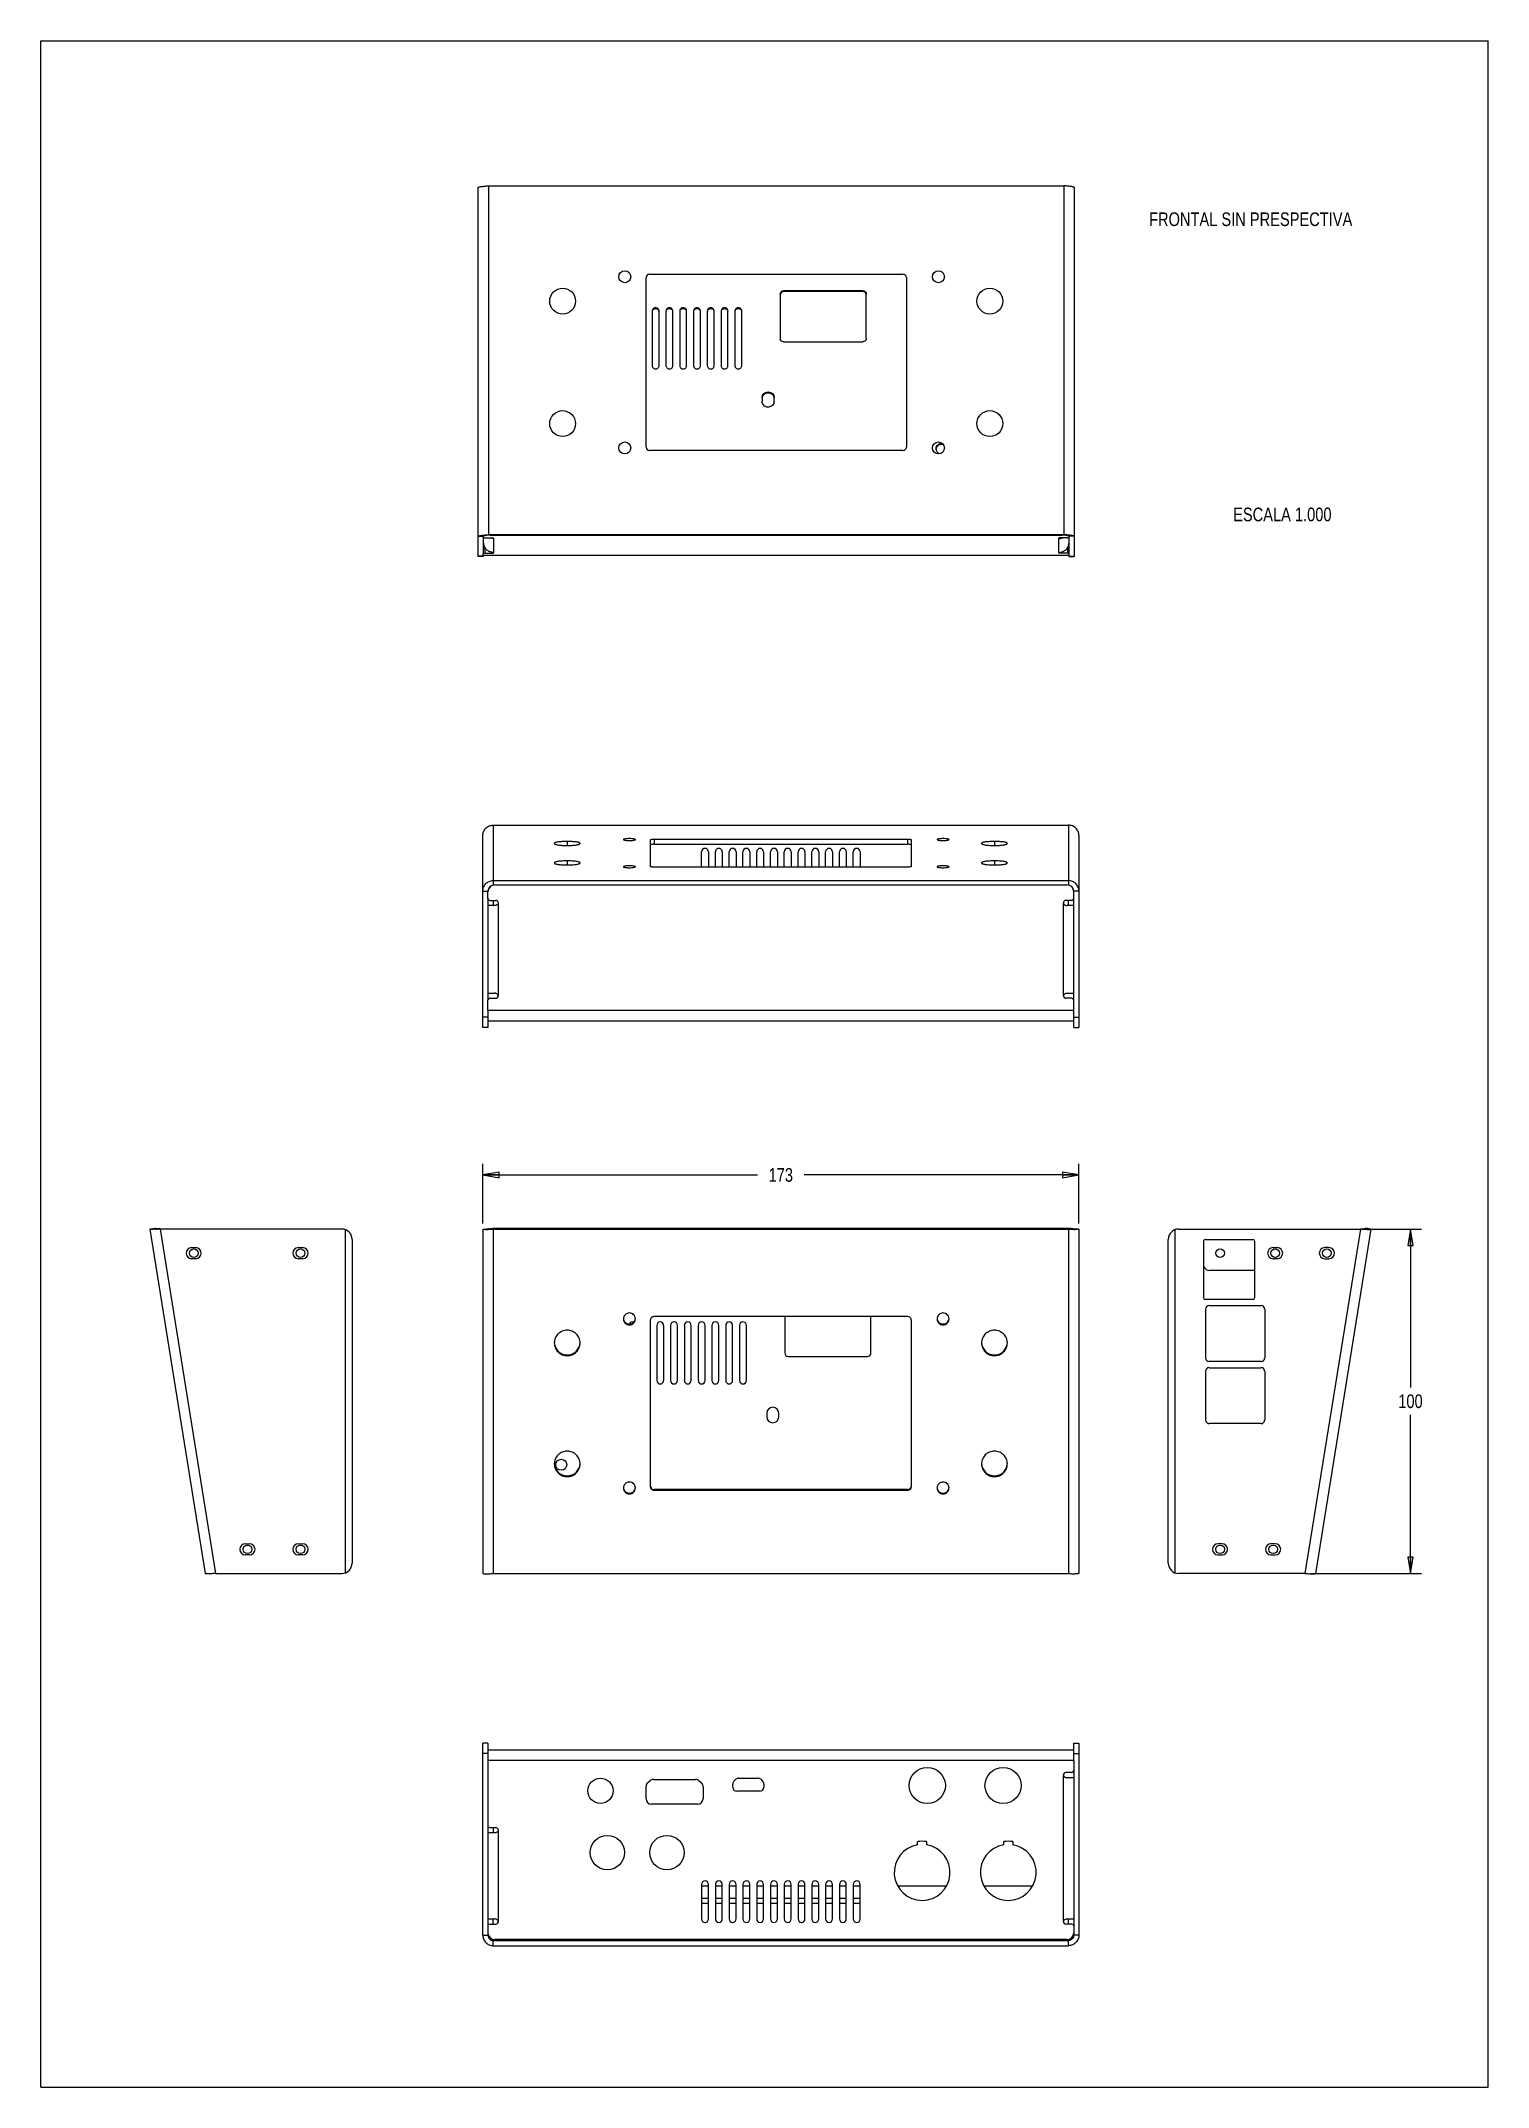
# Model space of a CAD drawing. Header units: inches. Extents: x 0 to 16.5, y 0 to 23.4.
import ezdxf

# ---------------------------------------------------------------- set-up
doc = ezdxf.new("R2010")
doc.units = ezdxf.units.IN
doc.header["$LTSCALE"] = 1.524409
doc.header["$MEASUREMENT"] = 0
doc.layers.get('0').update_dxf_attribs({"linetype": 'CONTINUOUS'})
doc.layers.add('02___PRT_ALL_AXES', color=7, linetype='CONTINUOUS')
doc.styles.get("Standard").update_dxf_attribs({"font": 'txt', "width": 0.8})
doc.dimstyles.new('DIMSTYLE_1', dxfattribs={"dimtxt": 0.15625, "dimasz": 0.1875, "dimexe": 0.125, "dimexo": 0.0625, "dimgap": 0.078125, "dimtad": 0, "dimtih": 1, "dimtoh": 1, "dimzin": 4, "dimdsep": 46, "dimtxsty": 'STANDARD', "dimblk": 'CLOSED', "dimblk1": 'CLOSED', "dimblk2": 'CLOSED', "dimcen": 0.09, "dimadec": 0, "dimazin": 0, "dimtfac": 1, "dimtofl": 0, "dimtmove": 0, "dimatfit": 3, "dimldrblk": 'CLOSED', "dimfxl": 1, "dimtolj": 1, "dimtzin": 4, "dimarcsym": 0})

msp = doc.modelspace()

# ---------------------------------------------------------------- texts
at = {"color": 2, "linetype": 'CONTINUOUS', "char_height": 0.15625, "line_spacing_factor": 0.9}
for s, insert, width, attachment_point in [('FRONTAL SIN PRESPECTIVA', (12.662, 21.426), 2.875, 1), ('ESCALA 1.000', (14.747, 18.052), 1.5, 3)]:
    msp.add_mtext(s, dxfattribs=dict(at, insert=insert, width=width, attachment_point=attachment_point))

# ---------------------------------------------------------------- blocks, each defined once
blk = doc.blocks.new('_CLOSED')
at = {"color": 0, "linetype": 'BYBLOCK'}
for p, q in [((0, 0), (-1, 0.17)), ((-1, 0.17), (-1, -0.17)), ((-1, -0.17), (0, 0)), ((-1, 0), (0, 0))]:
    blk.add_line(p, q, dxfattribs=at)
blk = doc.blocks.new('*D0')
at = {"color": 2, "linetype": 'CONTINUOUS'}
for p, q in [((5.049, 9.869), (5.049, 10.55)), ((11.86, 9.869), (11.86, 10.55)), ((5.049, 10.425), (8.189, 10.425)), ((11.86, 10.425), (8.72, 10.425))]:
    blk.add_line(p, q, dxfattribs=at)
at = {"color": 2, "linetype": 'CONTINUOUS', "xscale": 0.1875, "yscale": 0.1875, "zscale": 0.1875, "rotation": 180}
blk.add_blockref('_CLOSED', (5.049, 10.425), dxfattribs=at)
at = {"color": 2, "linetype": 'CONTINUOUS', "xscale": 0.1875, "yscale": 0.1875, "zscale": 0.1875}
blk.add_blockref('_CLOSED', (11.86, 10.425), dxfattribs=at)
at = {"color": 2, "linetype": 'CONTINUOUS', "insert": (8.454, 10.503), "char_height": 0.1562, "width": 0.375, "attachment_point": 2, "line_spacing_factor": 0.9}
blk.add_mtext('173', dxfattribs=at)
blk = doc.blocks.new('*D1')
at = {"color": 2, "linetype": 'CONTINUOUS'}
for p, q in [((15.138, 9.807), (15.774, 9.807)), ((15.649, 9.807), (15.649, 7.995)), ((15.649, 5.87), (15.649, 7.682)), ((14.505, 5.87), (15.774, 5.87))]:
    blk.add_line(p, q, dxfattribs=at)
at = {"color": 2, "linetype": 'CONTINUOUS', "xscale": 0.1875, "yscale": 0.1875, "zscale": 0.1875}
for p, rotation in [((15.649, 9.807), 90), ((15.649, 5.87), 270)]:
    blk.add_blockref('_CLOSED', p, dxfattribs=dict(at, rotation=rotation))
at = {"color": 2, "linetype": 'CONTINUOUS', "insert": (15.649, 7.917), "char_height": 0.1562, "width": 0.375, "attachment_point": 2, "line_spacing_factor": 0.9}
blk.add_mtext('100', dxfattribs=at)

# ---------------------------------------------------------------- dimensions: what is measured, and where the dimension line sits
at = {"color": 2, "linetype": 'CONTINUOUS'}
dim = msp.add_linear_dim(base=(11.86, 10.425), p1=(5.049, 9.807), p2=(11.86, 9.807), dimstyle='DIMSTYLE_1', dxfattribs=at)
dim.commit()
dim.dimension.update_dxf_attribs({"geometry": '*D0', "text_midpoint": (8.454, 10.425), "dimtype": 160})
dim = msp.add_linear_dim(base=(15.649, 5.87), p1=(15.076, 9.807), p2=(14.443, 5.87), angle=270, dimstyle='DIMSTYLE_1', dxfattribs=at)
dim.commit()
dim.dimension.update_dxf_attribs({"geometry": '*D1', "text_midpoint": (15.649, 7.838), "dimtype": 160})

# ---------------------------------------------------------------- linework, layer by layer
at = {"color": 7, "linetype": 'CONTINUOUS'}
for p, q in [((0, 0), (0, 23.386)), ((0, 23.386), (16.535, 23.386)), ((16.535, 0), (16.535, 23.386)), ((8.447, 20.492), (8.447, 19.986)), ((8.486, 20.521), (8.486, 20.531)), ((9.392, 20.531), (8.486, 20.531)), ((9.392, 20.521), (9.392, 20.531)), ((9.431, 19.986), (9.431, 20.492)), ((6.984, 20.297), (6.984, 19.676)), ((7.063, 19.676), (7.063, 20.297)), ((7.142, 20.297), (7.142, 19.676)), ((7.221, 19.676), (7.221, 20.297)), ((7.299, 20.297), (7.299, 19.676)), ((7.378, 19.676), (7.378, 20.297)), ((7.457, 20.297), (7.457, 19.676)), ((7.535, 19.676), (7.535, 20.297)), ((7.614, 20.297), (7.614, 19.676)), ((7.693, 19.676), (7.693, 20.297)), ((7.772, 20.297), (7.772, 19.676)), ((7.85, 19.676), (7.85, 20.297)), ((7.929, 20.297), (7.929, 19.676)), ((8.008, 19.676), (8.008, 20.297)), ((8.486, 19.948), (9.392, 19.948)), ((8.24, 19.306), (8.24, 19.267)), ((8.378, 19.267), (8.378, 19.306)), ((4.996, 17.725), (5.055, 17.725)), ((5.055, 17.725), (5.055, 17.723)), ((5.055, 17.711), (5.055, 17.527)), ((5.055, 17.615), (5.063, 17.615)), ((5.075, 17.53), (5.075, 17.588)), ((5.075, 17.588), (5.078, 17.588)), ((5.13, 17.708), (5.13, 17.706)), ((5.134, 17.744), (5.134, 17.736)), ((5.144, 17.543), (5.144, 17.53)), ((11.659, 17.53), (11.659, 17.543)), ((11.669, 17.744), (11.669, 17.736)), ((11.674, 17.706), (11.673, 17.708)), ((11.728, 17.588), (11.725, 17.588)), ((11.728, 17.588), (11.728, 17.53)), ((11.74, 17.615), (11.748, 17.615)), ((11.807, 17.725), (11.748, 17.725)), ((11.748, 17.723), (11.748, 17.725)), ((11.748, 17.527), (11.748, 17.711)), ((5.055, 17.496), (4.996, 17.496)), ((5.055, 17.494), (4.996, 17.494)), ((5.055, 17.508), (5.055, 17.494)), ((11.748, 17.494), (11.748, 17.508)), ((11.748, 17.496), (11.807, 17.496)), ((11.748, 17.494), (11.807, 17.494)), ((6.013, 14.237), (6.013, 14.19)), ((7.007, 14.263), (7.007, 14.204)), ((7.007, 14.204), (9.902, 14.204)), ((7.549, 13.942), (7.549, 14.118)), ((7.628, 14.118), (7.628, 13.942)), ((7.706, 13.942), (7.706, 14.118)), ((7.785, 14.118), (7.785, 13.942)), ((7.864, 13.942), (7.864, 14.118)), ((7.943, 14.118), (7.943, 13.942)), ((8.021, 13.942), (8.021, 14.118)), ((8.1, 14.118), (8.1, 13.942)), ((8.179, 13.942), (8.179, 14.118)), ((8.258, 14.118), (8.258, 13.942)), ((8.336, 13.942), (8.336, 14.118)), ((8.415, 14.118), (8.415, 13.942)), ((8.494, 13.942), (8.494, 14.118)), ((8.572, 14.118), (8.572, 13.942)), ((8.651, 13.942), (8.651, 14.118)), ((8.73, 14.118), (8.73, 13.942)), ((8.809, 13.942), (8.809, 14.118)), ((8.887, 14.118), (8.887, 13.942)), ((8.966, 13.942), (8.966, 14.118)), ((9.045, 14.118), (9.045, 13.942)), ((9.124, 13.942), (9.124, 14.118)), ((9.202, 14.118), (9.202, 13.942)), ((9.281, 13.942), (9.281, 14.118)), ((9.36, 14.118), (9.36, 13.942)), ((9.902, 14.263), (9.902, 14.204)), ((10.895, 14.237), (10.895, 14.19)), ((6.013, 14.015), (6.013, 13.968)), ((10.895, 14.015), (10.895, 13.968)), ((5.049, 13.67), (5.108, 13.67)), ((5.108, 13.67), (5.108, 13.661)), ((5.108, 13.582), (5.108, 12.425)), ((5.167, 13.79), (5.167, 13.737)), ((11.742, 13.79), (11.742, 13.737)), ((11.86, 13.67), (11.801, 13.67)), ((11.801, 13.661), (11.801, 13.67)), ((11.801, 12.425), (11.801, 13.582)), ((5.167, 13.562), (5.167, 13.503)), ((11.742, 13.503), (11.742, 13.562)), ((5.108, 12.228), (5.049, 12.228)), ((5.108, 12.307), (5.108, 12.11)), ((11.801, 12.11), (11.801, 12.307)), ((11.801, 12.228), (11.86, 12.228)), ((5.108, 12.11), (5.049, 12.11)), ((11.801, 12.11), (11.86, 12.11)), ((1.243, 9.807), (1.302, 9.816)), ((5.049, 9.807), (5.092, 9.807)), ((5.093, 9.807), (5.092, 9.807)), ((5.113, 9.808), (5.102, 9.807)), ((5.121, 9.809), (5.113, 9.808)), ((5.167, 9.807), (5.167, 9.816)), ((5.167, 9.816), (11.742, 9.816)), ((11.742, 9.807), (11.742, 9.816)), ((11.796, 9.808), (11.788, 9.809)), ((11.86, 9.807), (11.817, 9.807)), ((15.196, 9.807), (15.137, 9.816)), ((13.355, 9.335), (13.866, 9.335)), ((7.037, 8.705), (7.037, 8.075)), ((7.116, 8.075), (7.116, 8.705)), ((7.195, 8.705), (7.195, 8.075)), ((7.273, 8.075), (7.273, 8.705)), ((7.352, 8.705), (7.352, 8.075)), ((7.431, 8.075), (7.431, 8.705)), ((7.509, 8.705), (7.509, 8.075)), ((7.588, 8.075), (7.588, 8.705)), ((7.667, 8.705), (7.667, 8.075)), ((7.746, 8.075), (7.746, 8.705)), ((7.824, 8.705), (7.824, 8.075)), ((7.903, 8.075), (7.903, 8.705)), ((7.982, 8.705), (7.982, 8.075)), ((8.061, 8.075), (8.061, 8.705)), ((8.5, 8.809), (8.5, 8.39)), ((9.484, 8.39), (9.484, 8.809)), ((6.013, 8.359), (6.013, 8.368)), ((8.539, 8.35), (9.445, 8.35)), ((10.895, 8.359), (10.895, 8.368)), ((8.293, 7.701), (8.293, 7.661)), ((8.431, 7.661), (8.431, 7.701)), ((6.013, 6.977), (6.013, 6.986)), ((7.007, 6.818), (7.007, 6.828)), ((9.902, 6.828), (7.007, 6.828)), ((9.902, 6.818), (9.902, 6.828)), ((10.895, 6.977), (10.895, 6.986)), ((5.108, 3.93), (5.049, 3.93)), ((5.108, 3.812), (5.049, 3.812)), ((5.108, 3.93), (5.108, 3.733)), ((11.801, 3.93), (11.86, 3.93)), ((11.801, 3.733), (11.801, 3.93)), ((11.801, 3.812), (11.86, 3.812)), ((11.801, 3.615), (11.801, 1.843)), ((5.108, 2.985), (5.108, 1.843)), ((5.167, 2.965), (5.167, 2.906)), ((7.549, 2.3), (7.628, 2.3)), ((7.628, 2.155), (7.549, 2.155)), ((7.706, 2.3), (7.785, 2.3)), ((7.785, 2.155), (7.706, 2.155)), ((7.864, 2.3), (7.943, 2.3)), ((7.943, 2.155), (7.864, 2.155)), ((8.021, 2.3), (8.1, 2.3)), ((8.1, 2.155), (8.021, 2.155)), ((8.179, 2.3), (8.258, 2.3)), ((8.258, 2.155), (8.179, 2.155)), ((8.336, 2.3), (8.415, 2.3)), ((8.415, 2.155), (8.336, 2.155)), ((8.494, 2.3), (8.572, 2.3)), ((8.572, 2.155), (8.494, 2.155)), ((8.651, 2.3), (8.73, 2.3)), ((8.73, 2.155), (8.651, 2.155)), ((8.809, 2.3), (8.887, 2.3)), ((8.887, 2.155), (8.809, 2.155)), ((8.966, 2.3), (9.045, 2.3)), ((9.045, 2.155), (8.966, 2.155)), ((9.124, 2.3), (9.202, 2.3)), ((9.202, 2.155), (9.124, 2.155)), ((9.281, 2.3), (9.36, 2.3)), ((9.36, 2.155), (9.281, 2.155)), ((9.79, 2.3), (10.347, 2.3)), ((10.775, 2.3), (11.331, 2.3)), ((5.167, 1.863), (5.167, 1.922)), ((11.742, 1.863), (11.742, 1.922)), ((5.049, 1.736), (5.108, 1.736)), ((5.108, 1.764), (5.108, 1.736)), ((5.167, 1.616), (5.167, 1.688)), ((5.167, 1.675), (11.742, 1.675)), ((11.742, 1.616), (11.742, 1.688)), ((11.801, 1.764), (11.801, 1.736)), ((11.86, 1.736), (11.801, 1.736)), ((0, 0), (16.535, 0))]:
    msp.add_line(p, q, dxfattribs=at)
at = {"color": 3, "linetype": 'CONTINUOUS'}
for p, q in [((4.996, 17.494), (4.996, 21.712)), ((5.114, 21.731), (5.114, 17.744)), ((5.114, 21.731), (11.689, 21.731)), ((11.689, 21.731), (11.689, 17.744)), ((11.807, 21.712), (11.807, 17.494)), ((6.914, 18.743), (6.914, 20.681)), ((6.954, 20.72), (9.849, 20.72)), ((9.889, 20.681), (9.889, 18.743)), ((9.392, 20.521), (8.486, 20.521)), ((9.849, 18.704), (6.954, 18.704)), ((5.055, 17.724), (5.055, 17.723)), ((5.055, 17.711), (5.055, 17.723)), ((5.075, 17.708), (5.144, 17.708)), ((5.114, 17.744), (11.689, 17.744)), ((5.134, 17.736), (11.669, 17.736)), ((5.173, 17.703), (5.173, 17.535)), ((11.63, 17.535), (11.63, 17.703)), ((11.728, 17.708), (11.659, 17.708)), ((11.748, 17.711), (11.748, 17.723)), ((5.055, 17.508), (5.055, 17.527)), ((5.055, 17.508), (11.748, 17.508)), ((5.055, 17.507), (11.748, 17.507)), ((5.075, 17.53), (5.144, 17.53)), ((11.728, 17.53), (11.659, 17.53)), ((11.748, 17.508), (11.748, 17.527)), ((5.049, 12.11), (5.049, 14.303)), ((5.167, 14.423), (5.167, 13.79)), ((5.167, 14.423), (11.742, 14.423)), ((11.742, 14.423), (11.742, 13.79)), ((11.86, 14.303), (11.86, 12.11)), ((6.967, 13.949), (6.967, 14.256)), ((7.007, 14.263), (9.902, 14.263)), ((9.942, 14.256), (9.942, 13.949)), ((9.902, 13.942), (7.007, 13.942)), ((5.108, 13.582), (5.108, 13.661)), ((5.167, 13.79), (11.742, 13.79)), ((5.187, 13.74), (11.722, 13.74)), ((11.801, 13.582), (11.801, 13.661)), ((5.182, 13.503), (5.108, 13.503)), ((5.128, 13.562), (5.197, 13.562)), ((5.226, 13.533), (5.226, 12.474)), ((11.683, 12.474), (11.683, 13.533)), ((11.781, 13.562), (11.712, 13.562)), ((11.801, 13.503), (11.726, 13.503)), ((5.108, 12.503), (5.182, 12.503)), ((5.108, 12.307), (5.108, 12.425)), ((5.128, 12.444), (5.197, 12.444)), ((11.781, 12.444), (11.712, 12.444)), ((11.726, 12.503), (11.801, 12.503)), ((11.801, 12.307), (11.801, 12.425)), ((5.108, 12.307), (11.801, 12.307)), ((5.108, 12.188), (11.801, 12.188)), ((1.243, 9.807), (1.876, 5.87)), ((1.363, 9.807), (1.326, 9.805)), ((1.363, 9.807), (1.996, 5.87)), ((3.438, 9.807), (1.363, 9.807)), ((1.722, 9.594), (1.769, 9.594)), ((2.942, 9.594), (2.99, 9.594)), ((3.478, 9.8), (3.478, 5.877)), ((3.557, 9.689), (3.557, 5.988)), ((5.049, 9.807), (5.049, 5.87)), ((5.167, 9.807), (5.167, 5.87)), ((5.167, 9.807), (11.742, 9.807)), ((11.742, 9.807), (11.742, 5.87)), ((11.86, 9.807), (11.86, 5.87)), ((12.882, 5.988), (12.882, 9.689)), ((12.961, 5.877), (12.961, 9.8)), ((13, 9.807), (15.076, 9.807)), ((13.286, 9.02), (13.286, 9.669)), ((13.305, 9.689), (13.847, 9.689)), ((13.866, 9.669), (13.866, 9.02)), ((14.079, 9.594), (14.126, 9.594)), ((15.076, 9.807), (14.443, 5.87)), ((15.196, 9.807), (14.562, 5.87)), ((14.717, 9.594), (14.67, 9.594)), ((15.076, 9.807), (15.112, 9.805)), ((1.769, 9.468), (1.722, 9.468)), ((2.99, 9.468), (2.942, 9.468)), ((14.126, 9.468), (14.079, 9.468)), ((14.67, 9.468), (14.717, 9.468)), ((13.847, 9), (13.305, 9)), ((13.309, 8.331), (13.309, 8.892)), ((13.348, 8.931), (13.943, 8.931)), ((13.983, 8.892), (13.983, 8.331)), ((6.967, 6.857), (6.967, 8.77)), ((7.007, 8.809), (9.902, 8.809)), ((9.942, 8.77), (9.942, 6.857)), ((13.943, 8.291), (13.348, 8.291)), ((13.348, 8.222), (13.943, 8.222)), ((13.309, 7.622), (13.309, 8.183)), ((13.983, 8.183), (13.983, 7.622)), ((13.943, 7.583), (13.348, 7.583)), ((9.902, 6.818), (7.007, 6.818)), ((2.336, 6.209), (2.383, 6.209)), ((2.383, 6.083), (2.336, 6.083)), ((2.942, 6.209), (2.99, 6.209)), ((2.99, 6.083), (2.942, 6.083)), ((13.496, 6.209), (13.449, 6.209)), ((13.449, 6.083), (13.496, 6.083)), ((14.103, 6.209), (14.055, 6.209)), ((14.055, 6.083), (14.103, 6.083)), ((1.996, 5.87), (3.438, 5.87)), ((5.167, 5.87), (11.742, 5.87)), ((14.443, 5.87), (13, 5.87)), ((5.049, 1.736), (5.049, 3.93)), ((11.801, 3.851), (5.108, 3.851)), ((11.86, 3.93), (11.86, 1.736)), ((5.108, 3.733), (5.108, 2.985)), ((11.801, 3.733), (5.108, 3.733)), ((11.683, 1.892), (11.683, 3.566)), ((11.781, 3.595), (11.712, 3.595)), ((11.801, 3.536), (11.726, 3.536)), ((11.801, 3.733), (11.801, 3.615)), ((5.182, 2.906), (5.108, 2.906)), ((5.128, 2.965), (5.197, 2.965)), ((5.226, 2.936), (5.226, 1.892)), ((10.017, 2.768), (10.017, 2.806)), ((10.12, 2.806), (10.12, 2.768)), ((11.002, 2.768), (11.002, 2.806)), ((11.104, 2.806), (11.104, 2.768)), ((7.549, 2.316), (7.549, 1.922)), ((7.628, 1.922), (7.628, 2.316)), ((7.706, 2.316), (7.706, 1.922)), ((7.785, 1.922), (7.785, 2.316)), ((7.864, 2.316), (7.864, 1.922)), ((7.943, 1.922), (7.943, 2.316)), ((8.021, 2.316), (8.021, 1.922)), ((8.1, 1.922), (8.1, 2.316)), ((8.179, 2.316), (8.179, 1.922)), ((8.258, 1.922), (8.258, 2.316)), ((8.336, 2.316), (8.336, 1.922)), ((8.415, 1.922), (8.415, 2.316)), ((8.494, 2.316), (8.494, 1.922)), ((8.572, 1.922), (8.572, 2.316)), ((8.651, 2.316), (8.651, 1.922)), ((8.73, 1.922), (8.73, 2.316)), ((8.809, 2.316), (8.809, 1.922)), ((8.887, 1.922), (8.887, 2.316)), ((8.966, 2.316), (8.966, 1.922)), ((9.045, 1.922), (9.045, 2.316)), ((9.124, 2.316), (9.124, 1.922)), ((9.202, 1.922), (9.202, 2.316)), ((9.281, 2.316), (9.281, 1.922)), ((9.36, 1.922), (9.36, 2.316)), ((5.108, 1.922), (5.182, 1.922)), ((7.628, 2.097), (7.549, 2.097)), ((7.785, 2.097), (7.706, 2.097)), ((7.943, 2.097), (7.864, 2.097)), ((8.1, 2.097), (8.021, 2.097)), ((8.258, 2.097), (8.179, 2.097)), ((8.415, 2.097), (8.336, 2.097)), ((8.572, 2.097), (8.494, 2.097)), ((8.73, 2.097), (8.651, 2.097)), ((8.887, 2.097), (8.809, 2.097)), ((9.045, 2.097), (8.966, 2.097)), ((9.202, 2.097), (9.124, 2.097)), ((9.36, 2.097), (9.281, 2.097)), ((11.726, 1.922), (11.801, 1.922)), ((5.108, 1.843), (5.108, 1.764)), ((5.128, 1.863), (5.197, 1.863)), ((11.722, 1.686), (5.187, 1.686)), ((11.781, 1.863), (11.712, 1.863)), ((11.801, 1.843), (11.801, 1.764)), ((5.167, 1.616), (11.742, 1.616))]:
    msp.add_line(p, q, dxfattribs=at)
at = {"color": 7, "linetype": 'CONTINUOUS'}
for points in [[(5.102, 9.807), (5.095, 9.807), (5.093, 9.807)], [(11.817, 9.807), (11.814, 9.807), (11.807, 9.807), (11.796, 9.808)]]:
    msp.add_lwpolyline(points, dxfattribs=at)
at = {"color": 3, "linetype": 'CONTINUOUS'}
for centre, radius in [((6.671, 20.691), 0.0689), ((10.255, 20.691), 0.0689), ((5.961, 20.412), 0.148), ((10.843, 20.412), 0.148), ((5.961, 19.012), 0.148), ((10.843, 19.012), 0.148), ((6.671, 18.734), 0.0689), ((10.255, 18.734), 0.0689)]:
    msp.add_circle(centre, radius, dxfattribs=at)
for centre, radius, start, end in [((6.954, 20.681), 0.0394, 90, 180), ((9.849, 20.681), 0.0394, 0, 90), ((8.485, 20.482), 0.0386, 164.8515, 179.958), ((9.393, 20.482), 0.0386, 0.042, 15.1485), ((7.023, 20.288), 0.0387, 161.849, 179.9277), ((7.024, 20.288), 0.0387, 0.0723, 18.151), ((7.18, 20.288), 0.0387, 161.849, 179.9277), ((7.182, 20.288), 0.0387, 0.0723, 18.151), ((7.338, 20.288), 0.0387, 161.849, 179.9277), ((7.339, 20.288), 0.0387, 0.0723, 18.151), ((7.495, 20.288), 0.0387, 161.849, 179.9277), ((7.497, 20.288), 0.0387, 0.0723, 18.151), ((7.653, 20.288), 0.0387, 161.849, 179.9277), ((7.654, 20.288), 0.0387, 0.0723, 18.151), ((7.81, 20.288), 0.0387, 161.849, 179.9277), ((7.812, 20.288), 0.0387, 0.0723, 18.151), ((7.968, 20.288), 0.0387, 161.849, 179.9277), ((7.969, 20.288), 0.0387, 0.0723, 18.151), ((6.954, 18.743), 0.0394, 180, 270), ((9.849, 18.743), 0.0394, 270, 360), ((5.173, 17.816), 0.118, 247.4065, 248.5193), ((5.163, 17.793), 0.0926, 248.4929, 256.4318), ((11.64, 17.793), 0.0926, 283.5685, 291.5071), ((11.63, 17.816), 0.118, 291.4807, 292.5935), ((5.187, 13.661), 0.0787, 90, 180), ((5.128, 13.582), 0.0197, 180, 270), ((11.722, 13.661), 0.0787, 0, 90), ((11.781, 13.582), 0.0197, 270, 360), ((5.197, 13.533), 0.0295, 0, 90), ((11.712, 13.533), 0.0295, 90, 180), ((5.128, 12.425), 0.0197, 90, 180), ((5.197, 12.474), 0.0295, 270, 0.0001), ((11.712, 12.474), 0.0295, 179.9999, 270), ((11.781, 12.425), 0.0197, 0, 90), ((1.187, 12.463), 2.662, 272.6919, 272.9995), ((1.722, 9.531), 0.063, 90, 270), ((1.769, 9.531), 0.063, 270, 90), ((2.942, 9.531), 0.063, 90, 270), ((2.99, 9.531), 0.063, 270, 90), ((3.438, 9.689), 0.118, 0, 90), ((5.092, 10.38), 0.576, 269.9331, 270.0949), ((5.092, 10.411), 0.607, 270.0971, 270.5346), ((5.091, 10.465), 0.662, 270.5362, 271.4031), ((5.089, 10.539), 0.736, 271.3964, 272.4013), ((5.087, 10.592), 0.789, 272.3916, 273.1392), ((5.087, 10.604), 0.801, 273.137, 275.747), ((11.822, 10.604), 0.801, 264.253, 266.863), ((11.821, 10.592), 0.789, 266.8608, 267.6084), ((11.819, 10.539), 0.736, 267.5987, 268.6036), ((11.818, 10.465), 0.662, 268.5969, 269.4638), ((11.817, 10.402), 0.599, 269.4629, 270.0622), ((13, 9.689), 0.118, 90, 180), ((13.305, 9.669), 0.0197, 90, 180), ((13.847, 9.669), 0.0197, 0, 90), ((14.079, 9.531), 0.063, 90, 270), ((14.126, 9.531), 0.063, 270, 90), ((14.67, 9.531), 0.063, 90, 270), ((14.717, 9.531), 0.063, 270, 90), ((15.252, 12.463), 2.662, 267.0005, 267.3081), ((13.305, 9.02), 0.0197, 180, 270), ((13.348, 8.892), 0.0394, 90, 180), ((13.847, 9.02), 0.0197, 270, 360), ((13.943, 8.892), 0.0394, 0, 90), ((13.348, 8.331), 0.0394, 180, 270), ((13.348, 8.183), 0.0394, 90, 180), ((13.943, 8.331), 0.0394, 270, 360), ((13.943, 8.183), 0.0394, 0, 90), ((13.348, 7.622), 0.0394, 180, 270), ((13.943, 7.622), 0.0394, 270, 360), ((2.336, 6.146), 0.063, 90, 270), ((2.383, 6.146), 0.063, 270, 90), ((2.942, 6.146), 0.063, 90, 270), ((2.99, 6.146), 0.063, 270, 90), ((13.449, 6.146), 0.063, 90, 270), ((13.496, 6.146), 0.063, 270, 90), ((14.055, 6.146), 0.063, 90, 270), ((14.103, 6.146), 0.063, 270, 90), ((3.438, 5.988), 0.118, 270, 360), ((5.092, 6.465), 0.599, 269.9378, 270.5371), ((5.091, 6.528), 0.662, 270.5362, 271.4031), ((5.089, 6.602), 0.736, 271.3964, 272.4013), ((5.087, 6.666), 0.8, 272.3967, 275.7493), ((11.822, 6.666), 0.8, 264.2507, 267.6033), ((11.819, 6.602), 0.736, 267.5987, 268.6036), ((11.818, 6.528), 0.662, 268.5969, 269.4638), ((11.817, 6.465), 0.599, 269.4629, 270.0622), ((13, 5.988), 0.118, 180, 270), ((11.712, 3.566), 0.0295, 90, 180), ((11.781, 3.615), 0.0197, 270, 360), ((5.128, 2.985), 0.0197, 180, 270), ((5.197, 2.936), 0.0295, 0, 90), ((10.069, 2.453), 0.356, 81.7411, 98.2589), ((11.053, 2.453), 0.356, 81.7411, 98.2589), ((10.069, 2.453), 0.319, 99.2356, 80.7644), ((11.053, 2.453), 0.319, 99.2356, 80.7644), ((7.588, 2.316), 0.0394, 0, 180), ((7.746, 2.316), 0.0394, 0, 180), ((7.903, 2.316), 0.0394, 0, 180), ((8.061, 2.316), 0.0394, 0, 180), ((8.218, 2.316), 0.0394, 0, 180), ((8.376, 2.316), 0.0394, 0, 180), ((8.533, 2.316), 0.0394, 0, 180), ((8.691, 2.316), 0.0394, 0, 180), ((8.848, 2.316), 0.0394, 0, 180), ((9.006, 2.316), 0.0394, 0, 180), ((9.163, 2.316), 0.0394, 0, 180), ((9.321, 2.316), 0.0394, 0, 180), ((5.197, 1.892), 0.0295, 270, 360), ((7.588, 1.922), 0.0394, 180, 360), ((7.746, 1.922), 0.0394, 180, 360), ((7.903, 1.922), 0.0394, 180, 360), ((8.061, 1.922), 0.0394, 180, 360), ((8.218, 1.922), 0.0394, 180, 360), ((8.376, 1.922), 0.0394, 180, 360), ((8.533, 1.922), 0.0394, 180, 360), ((8.691, 1.922), 0.0394, 180, 360), ((8.848, 1.922), 0.0394, 180, 360), ((9.006, 1.922), 0.0394, 180, 360), ((9.163, 1.922), 0.0394, 180, 360), ((9.321, 1.922), 0.0394, 180, 360), ((11.712, 1.892), 0.0295, 180, 270), ((5.128, 1.843), 0.0197, 90, 180), ((5.187, 1.764), 0.0787, 180, 270), ((11.722, 1.764), 0.0787, 270, 360), ((11.781, 1.843), 0.0197, 0, 90)]:
    msp.add_arc(centre, radius, start, end, dxfattribs=at)
at = {"color": 7, "linetype": 'CONTINUOUS'}
for centre, radius, start, end in [((8.485, 19.987), 0.0386, 180.042, 195.1485), ((7.023, 19.676), 0.0387, 180.0723, 198.151), ((7.18, 19.676), 0.0387, 180.0723, 198.151), ((7.338, 19.676), 0.0387, 180.0723, 198.151), ((7.495, 19.676), 0.0387, 180.0723, 198.151), ((7.653, 19.676), 0.0387, 180.0723, 198.151), ((7.81, 19.676), 0.0387, 180.0723, 198.151), ((7.968, 19.676), 0.0387, 180.0723, 198.151), ((8.311, 19.267), 0.0673, 352.0409, 359.9833), ((7.588, 14.118), 0.0394, 0, 180), ((7.746, 14.118), 0.0394, 0, 180), ((7.903, 14.118), 0.0394, 0, 180), ((8.061, 14.118), 0.0394, 0, 180), ((8.218, 14.118), 0.0394, 0, 180), ((8.376, 14.118), 0.0394, 0, 180), ((8.533, 14.118), 0.0394, 0, 180), ((8.691, 14.118), 0.0394, 0, 180), ((8.848, 14.118), 0.0394, 0, 180), ((9.006, 14.118), 0.0394, 0, 180), ((9.163, 14.118), 0.0394, 0, 180), ((9.321, 14.118), 0.0394, 0, 180), ((5.169, 13.67), 0.0615, 119.0448, 179.9958), ((11.739, 13.67), 0.0615, 0.0042, 60.9552), ((5.072, 10.292), 0.485, 279.1282, 281.113), ((5.088, 10.208), 0.4, 281.1882, 281.4288), ((11.821, 10.208), 0.4, 258.5712, 258.8118), ((11.837, 10.292), 0.485, 258.887, 260.8718), ((13.355, 9.413), 0.0787, 208.664, 270), ((6.723, 8.789), 0.0678, 187.9174, 200.175), ((6.761, 8.705), 0.0394, 72.8306, 153.4195), ((6.725, 8.789), 0.0678, 339.825, 352.0826), ((7.076, 8.705), 0.0394, 0, 180), ((7.234, 8.705), 0.0394, 0, 180), ((7.391, 8.705), 0.0394, 0, 180), ((7.549, 8.705), 0.0394, 0, 180), ((7.706, 8.705), 0.0394, 0, 180), ((7.864, 8.705), 0.0394, 0, 180), ((8.021, 8.705), 0.0394, 0, 180), ((10.306, 8.789), 0.0678, 187.9174, 200.175), ((10.309, 8.789), 0.0678, 339.825, 352.0826), ((8.539, 8.39), 0.0394, 180, 270), ((9.445, 8.39), 0.0394, 270, 360), ((7.076, 8.075), 0.0394, 180, 360), ((7.234, 8.075), 0.0394, 180, 360), ((7.391, 8.075), 0.0394, 180, 360), ((7.549, 8.075), 0.0394, 180, 360), ((7.706, 8.075), 0.0394, 180, 360), ((7.864, 8.075), 0.0394, 180, 360), ((8.021, 8.075), 0.0394, 180, 360), ((8.362, 7.701), 0.0689, 0, 180), ((8.362, 7.661), 0.0689, 180, 360), ((6.723, 6.857), 0.0678, 187.9174, 200.175), ((6.725, 6.857), 0.0678, 339.825, 352.0826), ((10.306, 6.857), 0.0678, 187.9174, 200.175), ((10.309, 6.857), 0.0678, 339.825, 352.0826)]:
    msp.add_arc(centre, radius, start, end, dxfattribs=at)
at = {"color": 3, "linetype": 'CONTINUOUS'}
for points, knots in [([(4.996, 21.712), (4.996, 21.713), (5, 21.716), (5.006, 21.717), (5.017, 21.72), (5.032, 21.722), (5.049, 21.724), (5.077, 21.727), (5.099, 21.73), (5.114, 21.731)], [0, 0, 0, 0, 0.027257, 0.086407, 0.17908, 0.302532, 0.452343, 0.622913, 1, 1, 1, 1]), ([(11.807, 21.712), (11.807, 21.713), (11.803, 21.716), (11.797, 21.717), (11.786, 21.72), (11.772, 21.722), (11.754, 21.724), (11.726, 21.727), (11.704, 21.73), (11.689, 21.731)], [0, 0, 0, 0, 0.027257, 0.086407, 0.17908, 0.302532, 0.452343, 0.622913, 1, 1, 1, 1]), ([(8.486, 20.521), (8.478, 20.521), (8.461, 20.516), (8.45, 20.501), (8.448, 20.492)], [0, 0, 0, 0, 0.501866, 1, 1, 1, 1]), ([(9.43, 20.492), (9.428, 20.501), (9.417, 20.516), (9.4, 20.521), (9.392, 20.521)], [0, 0, 0, 0, 0.498134, 1, 1, 1, 1]), ([(6.986, 20.3), (6.987, 20.304), (6.991, 20.311), (7.003, 20.323), (7.024, 20.33), (7.044, 20.323), (7.056, 20.311), (7.06, 20.304), (7.061, 20.3)], [0, 0, 0, 0, 0.1251, 0.250671, 0.5, 0.749329, 0.8749, 1, 1, 1, 1]), ([(7.144, 20.3), (7.145, 20.304), (7.149, 20.311), (7.16, 20.323), (7.181, 20.33), (7.202, 20.323), (7.213, 20.311), (7.217, 20.304), (7.219, 20.3)], [0, 0, 0, 0, 0.1251, 0.250671, 0.5, 0.749329, 0.8749, 1, 1, 1, 1]), ([(7.301, 20.3), (7.302, 20.304), (7.306, 20.311), (7.318, 20.323), (7.339, 20.33), (7.359, 20.323), (7.371, 20.311), (7.375, 20.304), (7.376, 20.3)], [0, 0, 0, 0, 0.1251, 0.250671, 0.5, 0.749329, 0.8749, 1, 1, 1, 1]), ([(7.459, 20.3), (7.46, 20.304), (7.464, 20.311), (7.475, 20.323), (7.496, 20.33), (7.517, 20.323), (7.528, 20.311), (7.532, 20.304), (7.534, 20.3)], [0, 0, 0, 0, 0.1251, 0.250671, 0.5, 0.749329, 0.8749, 1, 1, 1, 1]), ([(7.616, 20.3), (7.617, 20.304), (7.621, 20.311), (7.633, 20.323), (7.654, 20.33), (7.674, 20.323), (7.686, 20.311), (7.69, 20.304), (7.691, 20.3)], [0, 0, 0, 0, 0.1251, 0.250671, 0.5, 0.749329, 0.8749, 1, 1, 1, 1]), ([(7.774, 20.3), (7.775, 20.304), (7.779, 20.311), (7.79, 20.323), (7.811, 20.33), (7.832, 20.323), (7.843, 20.311), (7.847, 20.304), (7.849, 20.3)], [0, 0, 0, 0, 0.1251, 0.250671, 0.5, 0.749329, 0.8749, 1, 1, 1, 1]), ([(7.931, 20.3), (7.932, 20.304), (7.936, 20.311), (7.948, 20.323), (7.969, 20.33), (7.989, 20.323), (8.001, 20.311), (8.005, 20.304), (8.006, 20.3)], [0, 0, 0, 0, 0.1251, 0.250671, 0.5, 0.749329, 0.8749, 1, 1, 1, 1]), ([(8.241, 19.306), (8.242, 19.314), (8.247, 19.33), (8.263, 19.349), (8.284, 19.362), (8.309, 19.366), (8.334, 19.362), (8.355, 19.349), (8.371, 19.33), (8.376, 19.314), (8.377, 19.306)], [0, 0, 0, 0, 0.12431, 0.249048, 0.374341, 0.5, 0.625659, 0.750952, 0.87569, 1, 1, 1, 1]), ([(4.996, 17.725), (4.996, 17.725), (4.997, 17.727), (5.003, 17.729), (5.014, 17.732), (5.031, 17.734), (5.045, 17.736), (5.053, 17.737)], [0, 0, 0, 0, 0.030984, 0.086584, 0.285756, 0.596409, 1, 1, 1, 1]), ([(5.053, 17.737), (5.058, 17.738), (5.078, 17.74), (5.099, 17.742), (5.114, 17.744)], [0, 0, 0, 0, 0.233601, 1, 1, 1, 1]), ([(5.066, 17.729), (5.063, 17.729), (5.06, 17.728), (5.057, 17.726), (5.056, 17.725), (5.055, 17.724)], [0, 0, 0, 0, 0.635253, 0.84811, 1, 1, 1, 1]), ([(5.055, 17.711), (5.055, 17.71), (5.056, 17.71), (5.058, 17.709), (5.062, 17.708), (5.068, 17.708), (5.072, 17.708), (5.075, 17.708)], [0, 0, 0, 0, 0.035293, 0.097499, 0.313294, 0.629167, 1, 1, 1, 1]), ([(5.055, 17.656), (5.055, 17.644), (5.059, 17.621), (5.074, 17.59), (5.098, 17.564), (5.119, 17.552), (5.13, 17.548)], [0, 0, 0, 0, 0.248955, 0.498404, 0.748726, 1, 1, 1, 1]), ([(5.134, 17.736), (5.121, 17.736), (5.102, 17.735), (5.079, 17.732), (5.07, 17.731), (5.066, 17.729)], [0, 0, 0, 0, 0.574324, 0.81376, 1, 1, 1, 1]), ([(5.173, 17.535), (5.173, 17.535), (5.173, 17.535), (5.171, 17.536), (5.168, 17.537), (5.163, 17.538), (5.157, 17.539), (5.15, 17.541), (5.141, 17.544), (5.134, 17.546), (5.13, 17.548)], [0, 0, 0, 0, 0.01483, 0.040156, 0.123746, 0.239846, 0.376176, 0.524667, 0.680243, 1, 1, 1, 1]), ([(5.152, 17.701), (5.152, 17.701), (5.148, 17.701), (5.144, 17.702), (5.142, 17.703)], [0, 0, 0, 0, 0.243969, 1, 1, 1, 1]), ([(5.144, 17.708), (5.148, 17.708), (5.154, 17.707), (5.164, 17.706), (5.17, 17.705), (5.173, 17.704), (5.173, 17.703), (5.173, 17.703)], [0, 0, 0, 0, 0.370833, 0.686706, 0.902501, 0.964707, 1, 1, 1, 1]), ([(5.173, 17.703), (5.173, 17.703), (5.173, 17.702), (5.17, 17.701), (5.166, 17.7), (5.16, 17.7), (5.155, 17.7), (5.152, 17.701)], [0, 0, 0, 0, 0.038821, 0.109142, 0.338549, 0.647039, 1, 1, 1, 1]), ([(11.659, 17.708), (11.656, 17.708), (11.649, 17.707), (11.64, 17.706), (11.634, 17.705), (11.631, 17.704), (11.63, 17.703), (11.63, 17.703)], [0, 0, 0, 0, 0.370833, 0.686706, 0.902501, 0.964707, 1, 1, 1, 1]), ([(11.63, 17.703), (11.63, 17.703), (11.631, 17.702), (11.633, 17.701), (11.637, 17.7), (11.644, 17.7), (11.648, 17.7), (11.651, 17.701)], [0, 0, 0, 0, 0.038821, 0.109142, 0.33855, 0.64704, 1, 1, 1, 1]), ([(11.63, 17.535), (11.63, 17.535), (11.63, 17.535), (11.632, 17.536), (11.635, 17.537), (11.64, 17.538), (11.646, 17.539), (11.653, 17.541), (11.662, 17.544), (11.669, 17.546), (11.674, 17.548)], [0, 0, 0, 0, 0.01483, 0.040156, 0.123746, 0.239846, 0.376176, 0.524667, 0.680243, 1, 1, 1, 1]), ([(11.651, 17.701), (11.652, 17.701), (11.655, 17.701), (11.659, 17.702), (11.661, 17.703)], [0, 0, 0, 0, 0.243969, 1, 1, 1, 1]), ([(11.738, 17.729), (11.733, 17.731), (11.724, 17.732), (11.701, 17.735), (11.682, 17.736), (11.669, 17.736)], [0, 0, 0, 0, 0.18624, 0.425676, 1, 1, 1, 1]), ([(11.674, 17.548), (11.685, 17.552), (11.705, 17.564), (11.729, 17.59), (11.745, 17.621), (11.748, 17.644), (11.748, 17.656)], [0, 0, 0, 0, 0.251274, 0.501596, 0.751045, 1, 1, 1, 1]), ([(11.75, 17.737), (11.745, 17.738), (11.725, 17.74), (11.705, 17.742), (11.689, 17.744)], [0, 0, 0, 0, 0.233601, 1, 1, 1, 1]), ([(11.728, 17.708), (11.731, 17.708), (11.736, 17.708), (11.742, 17.708), (11.746, 17.709), (11.748, 17.71), (11.748, 17.71), (11.748, 17.711)], [0, 0, 0, 0, 0.370833, 0.686706, 0.902501, 0.964707, 1, 1, 1, 1]), ([(11.745, 17.726), (11.745, 17.727), (11.742, 17.728), (11.74, 17.729), (11.738, 17.729)], [0, 0, 0, 0, 0.200136, 1, 1, 1, 1]), ([(11.748, 17.723), (11.748, 17.723), (11.748, 17.725), (11.746, 17.726), (11.745, 17.726)], [0, 0, 0, 0, 0.192843, 1, 1, 1, 1]), ([(11.807, 17.725), (11.807, 17.725), (11.806, 17.727), (11.801, 17.729), (11.79, 17.732), (11.772, 17.734), (11.758, 17.736), (11.75, 17.737)], [0, 0, 0, 0, 0.030984, 0.086584, 0.285756, 0.596409, 1, 1, 1, 1]), ([(5.075, 17.53), (5.072, 17.53), (5.068, 17.53), (5.062, 17.529), (5.058, 17.528), (5.056, 17.528), (5.055, 17.527), (5.055, 17.527)], [0, 0, 0, 0, 0.370833, 0.686706, 0.902501, 0.964707, 1, 1, 1, 1]), ([(5.144, 17.53), (5.148, 17.53), (5.154, 17.53), (5.164, 17.531), (5.17, 17.532), (5.173, 17.533), (5.173, 17.534), (5.173, 17.535)], [0, 0, 0, 0, 0.370815, 0.686728, 0.902489, 0.964702, 1, 1, 1, 1]), ([(11.659, 17.53), (11.656, 17.53), (11.649, 17.53), (11.64, 17.531), (11.634, 17.532), (11.631, 17.533), (11.63, 17.534), (11.63, 17.535)], [0, 0, 0, 0, 0.370815, 0.686728, 0.902489, 0.964702, 1, 1, 1, 1]), ([(11.748, 17.527), (11.748, 17.527), (11.748, 17.528), (11.746, 17.528), (11.742, 17.529), (11.736, 17.53), (11.731, 17.53), (11.728, 17.53)], [0, 0, 0, 0, 0.035293, 0.097499, 0.313294, 0.629167, 1, 1, 1, 1]), ([(5.049, 14.303), (5.049, 14.319), (5.055, 14.35), (5.081, 14.39), (5.121, 14.416), (5.152, 14.423), (5.167, 14.423)], [0, 0, 0, 0, 0.249918, 0.500084, 0.750341, 1, 1, 1, 1]), ([(6.793, 14.258), (6.793, 14.259), (6.791, 14.261), (6.784, 14.264), (6.77, 14.266), (6.749, 14.268), (6.724, 14.269), (6.699, 14.268), (6.678, 14.266), (6.664, 14.264), (6.657, 14.261), (6.655, 14.259), (6.655, 14.258)], [0, 0, 0, 0, 0.017644, 0.048743, 0.156634, 0.314608, 0.5, 0.685392, 0.843366, 0.951257, 0.982356, 1, 1, 1, 1]), ([(10.376, 14.258), (10.376, 14.259), (10.375, 14.261), (10.368, 14.264), (10.354, 14.266), (10.333, 14.268), (10.308, 14.269), (10.282, 14.268), (10.261, 14.266), (10.247, 14.264), (10.24, 14.261), (10.239, 14.259), (10.239, 14.258)], [0, 0, 0, 0, 0.017644, 0.048743, 0.156634, 0.314608, 0.5, 0.685392, 0.843366, 0.951257, 0.982356, 1, 1, 1, 1]), ([(11.86, 14.303), (11.86, 14.319), (11.854, 14.35), (11.827, 14.39), (11.788, 14.416), (11.757, 14.423), (11.742, 14.423)], [0, 0, 0, 0, 0.249918, 0.500084, 0.750341, 1, 1, 1, 1]), ([(6.013, 14.237), (5.995, 14.237), (5.967, 14.236), (5.932, 14.233), (5.91, 14.231), (5.892, 14.227), (5.88, 14.224), (5.872, 14.221), (5.868, 14.218), (5.866, 14.215), (5.866, 14.214)], [0, 0, 0, 0, 0.370638, 0.538545, 0.686459, 0.809068, 0.902386, 0.937385, 0.964722, 1, 1, 1, 1]), ([(5.866, 14.214), (5.866, 14.212), (5.868, 14.209), (5.872, 14.207), (5.88, 14.203), (5.892, 14.2), (5.91, 14.197), (5.932, 14.194), (5.967, 14.191), (5.995, 14.19), (6.013, 14.19)], [0, 0, 0, 0, 0.035278, 0.062615, 0.097614, 0.190932, 0.313541, 0.461455, 0.629362, 1, 1, 1, 1]), ([(6.161, 14.214), (6.161, 14.215), (6.159, 14.218), (6.154, 14.221), (6.147, 14.224), (6.135, 14.227), (6.117, 14.231), (6.094, 14.233), (6.06, 14.236), (6.032, 14.237), (6.013, 14.237)], [0, 0, 0, 0, 0.035278, 0.062615, 0.097614, 0.190932, 0.313541, 0.461455, 0.629362, 1, 1, 1, 1]), ([(6.013, 14.19), (6.032, 14.19), (6.06, 14.191), (6.094, 14.194), (6.117, 14.197), (6.135, 14.2), (6.147, 14.203), (6.154, 14.207), (6.159, 14.209), (6.161, 14.212), (6.161, 14.214)], [0, 0, 0, 0, 0.370638, 0.538545, 0.686459, 0.809068, 0.902386, 0.937385, 0.964722, 1, 1, 1, 1]), ([(6.655, 14.258), (6.655, 14.257), (6.657, 14.255), (6.664, 14.252), (6.678, 14.249), (6.699, 14.247), (6.724, 14.247), (6.749, 14.247), (6.77, 14.249), (6.784, 14.252), (6.791, 14.255), (6.793, 14.257), (6.793, 14.258)], [0, 0, 0, 0, 0.017644, 0.048743, 0.156634, 0.314608, 0.5, 0.685392, 0.843366, 0.951257, 0.982356, 1, 1, 1, 1]), ([(6.967, 14.256), (6.967, 14.257), (6.968, 14.258), (6.972, 14.26), (6.98, 14.261), (6.992, 14.262), (7.002, 14.263), (7.007, 14.263)], [0, 0, 0, 0, 0.03528, 0.097464, 0.313246, 0.629201, 1, 1, 1, 1]), ([(9.902, 14.263), (9.907, 14.263), (9.917, 14.262), (9.929, 14.261), (9.937, 14.26), (9.941, 14.258), (9.942, 14.257), (9.942, 14.256)], [0, 0, 0, 0, 0.370799, 0.686754, 0.902536, 0.96472, 1, 1, 1, 1]), ([(10.239, 14.258), (10.239, 14.257), (10.24, 14.255), (10.247, 14.252), (10.261, 14.249), (10.282, 14.247), (10.308, 14.247), (10.333, 14.247), (10.354, 14.249), (10.368, 14.252), (10.375, 14.255), (10.376, 14.257), (10.376, 14.258)], [0, 0, 0, 0, 0.017644, 0.048743, 0.156634, 0.314608, 0.5, 0.685392, 0.843366, 0.951257, 0.982356, 1, 1, 1, 1]), ([(10.895, 14.237), (10.876, 14.237), (10.849, 14.236), (10.814, 14.233), (10.792, 14.231), (10.774, 14.227), (10.762, 14.224), (10.754, 14.221), (10.75, 14.218), (10.748, 14.215), (10.748, 14.214)], [0, 0, 0, 0, 0.370638, 0.538545, 0.686459, 0.809068, 0.902386, 0.937385, 0.964722, 1, 1, 1, 1]), ([(10.748, 14.214), (10.748, 14.212), (10.75, 14.209), (10.754, 14.207), (10.762, 14.203), (10.774, 14.2), (10.792, 14.197), (10.814, 14.194), (10.849, 14.191), (10.876, 14.19), (10.895, 14.19)], [0, 0, 0, 0, 0.035278, 0.062615, 0.097614, 0.190932, 0.313541, 0.461455, 0.629362, 1, 1, 1, 1]), ([(11.043, 14.214), (11.043, 14.215), (11.041, 14.218), (11.036, 14.221), (11.029, 14.224), (11.017, 14.227), (10.998, 14.231), (10.976, 14.233), (10.942, 14.236), (10.914, 14.237), (10.895, 14.237)], [0, 0, 0, 0, 0.035278, 0.062615, 0.097614, 0.190932, 0.313541, 0.461455, 0.629362, 1, 1, 1, 1]), ([(10.895, 14.19), (10.914, 14.19), (10.942, 14.191), (10.976, 14.194), (10.998, 14.197), (11.017, 14.2), (11.029, 14.203), (11.036, 14.207), (11.041, 14.209), (11.043, 14.212), (11.043, 14.214)], [0, 0, 0, 0, 0.370638, 0.538545, 0.686459, 0.809068, 0.902386, 0.937385, 0.964722, 1, 1, 1, 1]), ([(6.013, 14.015), (5.995, 14.015), (5.967, 14.014), (5.932, 14.011), (5.91, 14.008), (5.892, 14.005), (5.88, 14.002), (5.872, 13.998), (5.868, 13.996), (5.866, 13.993), (5.866, 13.991)], [0, 0, 0, 0, 0.370638, 0.538545, 0.686459, 0.809068, 0.902386, 0.937385, 0.964722, 1, 1, 1, 1]), ([(5.866, 13.991), (5.866, 13.99), (5.868, 13.987), (5.872, 13.984), (5.88, 13.981), (5.892, 13.978), (5.91, 13.974), (5.932, 13.972), (5.967, 13.969), (5.995, 13.968), (6.013, 13.968)], [0, 0, 0, 0, 0.035278, 0.062615, 0.097614, 0.190932, 0.313541, 0.461455, 0.629362, 1, 1, 1, 1]), ([(6.161, 13.991), (6.161, 13.993), (6.159, 13.996), (6.154, 13.998), (6.147, 14.002), (6.135, 14.005), (6.117, 14.008), (6.094, 14.011), (6.06, 14.014), (6.032, 14.015), (6.013, 14.015)], [0, 0, 0, 0, 0.035278, 0.062615, 0.097614, 0.190932, 0.313541, 0.461455, 0.629362, 1, 1, 1, 1]), ([(6.013, 13.968), (6.032, 13.968), (6.06, 13.969), (6.094, 13.972), (6.117, 13.974), (6.135, 13.978), (6.147, 13.981), (6.154, 13.984), (6.159, 13.987), (6.161, 13.99), (6.161, 13.991)], [0, 0, 0, 0, 0.370638, 0.538545, 0.686459, 0.809068, 0.902386, 0.937385, 0.964722, 1, 1, 1, 1]), ([(6.793, 13.947), (6.793, 13.948), (6.791, 13.95), (6.784, 13.953), (6.77, 13.956), (6.749, 13.958), (6.724, 13.958), (6.699, 13.958), (6.678, 13.956), (6.664, 13.953), (6.657, 13.95), (6.655, 13.948), (6.655, 13.947)], [0, 0, 0, 0, 0.017644, 0.048743, 0.156634, 0.314608, 0.5, 0.685392, 0.843366, 0.951257, 0.982356, 1, 1, 1, 1]), ([(6.655, 13.947), (6.655, 13.946), (6.657, 13.944), (6.664, 13.942), (6.678, 13.939), (6.699, 13.937), (6.724, 13.936), (6.749, 13.937), (6.77, 13.939), (6.784, 13.942), (6.791, 13.944), (6.793, 13.946), (6.793, 13.947)], [0, 0, 0, 0, 0.017644, 0.048743, 0.156634, 0.314608, 0.5, 0.685392, 0.843366, 0.951257, 0.982356, 1, 1, 1, 1]), ([(7.007, 13.942), (7.002, 13.942), (6.992, 13.943), (6.98, 13.944), (6.972, 13.946), (6.968, 13.947), (6.967, 13.948), (6.967, 13.949)], [0, 0, 0, 0, 0.370799, 0.686754, 0.902536, 0.96472, 1, 1, 1, 1]), ([(9.942, 13.949), (9.942, 13.948), (9.941, 13.947), (9.937, 13.946), (9.929, 13.944), (9.917, 13.943), (9.907, 13.942), (9.902, 13.942)], [0, 0, 0, 0, 0.03528, 0.097464, 0.313246, 0.629201, 1, 1, 1, 1]), ([(10.376, 13.947), (10.376, 13.948), (10.375, 13.95), (10.368, 13.953), (10.354, 13.956), (10.333, 13.958), (10.308, 13.958), (10.282, 13.958), (10.261, 13.956), (10.247, 13.953), (10.24, 13.95), (10.239, 13.948), (10.239, 13.947)], [0, 0, 0, 0, 0.017644, 0.048743, 0.156634, 0.314608, 0.5, 0.685392, 0.843366, 0.951257, 0.982356, 1, 1, 1, 1]), ([(10.239, 13.947), (10.239, 13.946), (10.24, 13.944), (10.247, 13.942), (10.261, 13.939), (10.282, 13.937), (10.308, 13.936), (10.333, 13.937), (10.354, 13.939), (10.368, 13.942), (10.375, 13.944), (10.376, 13.946), (10.376, 13.947)], [0, 0, 0, 0, 0.017644, 0.048743, 0.156634, 0.314608, 0.5, 0.685392, 0.843366, 0.951257, 0.982356, 1, 1, 1, 1]), ([(10.895, 14.015), (10.876, 14.015), (10.849, 14.014), (10.814, 14.011), (10.792, 14.008), (10.774, 14.005), (10.762, 14.002), (10.754, 13.998), (10.75, 13.996), (10.748, 13.993), (10.748, 13.991)], [0, 0, 0, 0, 0.370638, 0.538545, 0.686459, 0.809068, 0.902386, 0.937385, 0.964722, 1, 1, 1, 1]), ([(10.748, 13.991), (10.748, 13.99), (10.75, 13.987), (10.754, 13.984), (10.762, 13.981), (10.774, 13.978), (10.792, 13.974), (10.814, 13.972), (10.849, 13.969), (10.876, 13.968), (10.895, 13.968)], [0, 0, 0, 0, 0.035278, 0.062615, 0.097614, 0.190932, 0.313541, 0.461455, 0.629362, 1, 1, 1, 1]), ([(11.043, 13.991), (11.043, 13.993), (11.041, 13.996), (11.036, 13.998), (11.029, 14.002), (11.017, 14.005), (10.998, 14.008), (10.976, 14.011), (10.942, 14.014), (10.914, 14.015), (10.895, 14.015)], [0, 0, 0, 0, 0.035278, 0.062615, 0.097614, 0.190932, 0.313541, 0.461455, 0.629362, 1, 1, 1, 1]), ([(10.895, 13.968), (10.914, 13.968), (10.942, 13.969), (10.976, 13.972), (10.998, 13.974), (11.017, 13.978), (11.029, 13.981), (11.036, 13.984), (11.041, 13.987), (11.043, 13.99), (11.043, 13.991)], [0, 0, 0, 0, 0.370638, 0.538545, 0.686459, 0.809068, 0.902386, 0.937385, 0.964722, 1, 1, 1, 1]), ([(5.049, 13.67), (5.049, 13.686), (5.055, 13.717), (5.081, 13.756), (5.121, 13.783), (5.152, 13.79), (5.167, 13.79)], [0, 0, 0, 0, 0.249918, 0.500084, 0.750341, 1, 1, 1, 1]), ([(11.86, 13.67), (11.86, 13.686), (11.854, 13.717), (11.827, 13.756), (11.788, 13.783), (11.757, 13.79), (11.742, 13.79)], [0, 0, 0, 0, 0.249918, 0.500084, 0.750341, 1, 1, 1, 1]), ([(5.226, 13.533), (5.226, 13.53), (5.225, 13.526), (5.221, 13.519), (5.216, 13.514), (5.208, 13.509), (5.196, 13.505), (5.187, 13.503), (5.182, 13.503)], [0, 0, 0, 0, 0.127196, 0.254494, 0.381698, 0.508504, 0.758239, 1, 1, 1, 1]), ([(11.683, 13.533), (11.683, 13.53), (11.684, 13.526), (11.688, 13.519), (11.693, 13.514), (11.701, 13.509), (11.712, 13.505), (11.722, 13.503), (11.726, 13.503)], [0, 0, 0, 0, 0.127196, 0.254494, 0.381698, 0.508504, 0.758239, 1, 1, 1, 1]), ([(5.226, 12.474), (5.226, 12.476), (5.225, 12.481), (5.221, 12.488), (5.216, 12.493), (5.208, 12.498), (5.196, 12.502), (5.187, 12.503), (5.182, 12.503)], [0, 0, 0, 0, 0.127196, 0.254494, 0.381698, 0.508504, 0.758239, 1, 1, 1, 1]), ([(11.683, 12.474), (11.683, 12.476), (11.684, 12.481), (11.688, 12.488), (11.693, 12.493), (11.701, 12.498), (11.712, 12.502), (11.722, 12.503), (11.726, 12.503)], [0, 0, 0, 0, 0.127196, 0.254494, 0.381698, 0.508504, 0.758239, 1, 1, 1, 1]), ([(1.312, 9.804), (1.303, 9.804), (1.286, 9.803), (1.267, 9.803), (1.255, 9.803), (1.249, 9.804), (1.245, 9.805), (1.243, 9.806), (1.243, 9.807)], [0, 0, 0, 0, 0.400381, 0.712875, 0.828566, 0.914555, 0.970305, 1, 1, 1, 1]), ([(5.049, 9.807), (5.049, 9.807), (5.05, 9.806), (5.052, 9.805), (5.056, 9.805), (5.063, 9.804), (5.075, 9.803), (5.085, 9.803), (5.091, 9.803)], [0, 0, 0, 0, 0.023859, 0.07567, 0.15828, 0.27136, 0.584057, 1, 1, 1, 1]), ([(11.86, 9.807), (11.86, 9.807), (11.859, 9.806), (11.857, 9.805), (11.853, 9.805), (11.846, 9.804), (11.834, 9.803), (11.824, 9.803), (11.818, 9.803)], [0, 0, 0, 0, 0.023859, 0.07567, 0.15828, 0.27136, 0.584057, 1, 1, 1, 1]), ([(15.127, 9.804), (15.136, 9.804), (15.153, 9.803), (15.172, 9.803), (15.184, 9.803), (15.19, 9.804), (15.194, 9.805), (15.195, 9.806), (15.196, 9.807)], [0, 0, 0, 0, 0.400381, 0.712875, 0.828566, 0.914555, 0.970305, 1, 1, 1, 1]), ([(6.793, 8.78), (6.793, 8.789), (6.789, 8.806), (6.774, 8.829), (6.751, 8.844), (6.724, 8.849), (6.697, 8.844), (6.674, 8.829), (6.659, 8.806), (6.655, 8.789), (6.655, 8.78)], [0, 0, 0, 0, 0.124277, 0.248956, 0.374266, 0.5, 0.625734, 0.751044, 0.875723, 1, 1, 1, 1]), ([(6.655, 8.78), (6.655, 8.771), (6.659, 8.753), (6.674, 8.73), (6.697, 8.715), (6.724, 8.71), (6.751, 8.715), (6.774, 8.73), (6.789, 8.753), (6.793, 8.771), (6.793, 8.78)], [0, 0, 0, 0, 0.124277, 0.248956, 0.374266, 0.5, 0.625734, 0.751044, 0.875723, 1, 1, 1, 1]), ([(6.967, 8.77), (6.967, 8.775), (6.969, 8.785), (6.978, 8.798), (6.991, 8.807), (7.001, 8.809), (7.007, 8.809)], [0, 0, 0, 0, 0.248524, 0.497915, 0.748527, 1, 1, 1, 1]), ([(9.902, 8.809), (9.907, 8.809), (9.918, 8.807), (9.931, 8.798), (9.94, 8.785), (9.942, 8.775), (9.942, 8.77)], [0, 0, 0, 0, 0.251473, 0.502085, 0.751476, 1, 1, 1, 1]), ([(10.376, 8.78), (10.376, 8.789), (10.373, 8.806), (10.357, 8.829), (10.335, 8.844), (10.308, 8.849), (10.281, 8.844), (10.258, 8.829), (10.242, 8.806), (10.239, 8.789), (10.239, 8.78)], [0, 0, 0, 0, 0.124277, 0.248956, 0.374266, 0.5, 0.625734, 0.751044, 0.875723, 1, 1, 1, 1]), ([(10.239, 8.78), (10.239, 8.771), (10.242, 8.753), (10.258, 8.73), (10.281, 8.715), (10.308, 8.71), (10.335, 8.715), (10.357, 8.73), (10.373, 8.753), (10.376, 8.771), (10.376, 8.78)], [0, 0, 0, 0, 0.124277, 0.248956, 0.374266, 0.5, 0.625734, 0.751044, 0.875723, 1, 1, 1, 1]), ([(6.013, 8.65), (5.994, 8.65), (5.956, 8.643), (5.906, 8.61), (5.874, 8.562), (5.866, 8.524), (5.866, 8.505)], [0, 0, 0, 0, 0.251499, 0.502085, 0.751476, 1, 1, 1, 1]), ([(5.866, 8.505), (5.866, 8.486), (5.874, 8.447), (5.906, 8.399), (5.956, 8.366), (5.994, 8.359), (6.013, 8.359)], [0, 0, 0, 0, 0.248524, 0.497915, 0.748501, 1, 1, 1, 1]), ([(6.161, 8.505), (6.161, 8.524), (6.153, 8.562), (6.12, 8.61), (6.071, 8.643), (6.033, 8.65), (6.013, 8.65)], [0, 0, 0, 0, 0.248524, 0.497915, 0.748501, 1, 1, 1, 1]), ([(6.013, 8.359), (6.033, 8.359), (6.071, 8.366), (6.12, 8.399), (6.153, 8.447), (6.161, 8.486), (6.161, 8.505)], [0, 0, 0, 0, 0.251499, 0.502085, 0.751476, 1, 1, 1, 1]), ([(10.895, 8.65), (10.876, 8.65), (10.837, 8.643), (10.788, 8.61), (10.755, 8.562), (10.748, 8.524), (10.748, 8.505)], [0, 0, 0, 0, 0.251499, 0.502085, 0.751476, 1, 1, 1, 1]), ([(10.748, 8.505), (10.748, 8.486), (10.755, 8.447), (10.788, 8.399), (10.837, 8.366), (10.876, 8.359), (10.895, 8.359)], [0, 0, 0, 0, 0.248524, 0.497915, 0.748501, 1, 1, 1, 1]), ([(11.043, 8.505), (11.043, 8.524), (11.035, 8.562), (11.002, 8.61), (10.953, 8.643), (10.915, 8.65), (10.895, 8.65)], [0, 0, 0, 0, 0.248524, 0.497915, 0.748501, 1, 1, 1, 1]), ([(10.895, 8.359), (10.915, 8.359), (10.953, 8.366), (11.002, 8.399), (11.035, 8.447), (11.043, 8.486), (11.043, 8.505)], [0, 0, 0, 0, 0.251499, 0.502085, 0.751476, 1, 1, 1, 1]), ([(6.013, 7.268), (5.994, 7.268), (5.956, 7.261), (5.906, 7.228), (5.874, 7.18), (5.866, 7.141), (5.866, 7.122)], [0, 0, 0, 0, 0.251499, 0.502085, 0.751476, 1, 1, 1, 1]), ([(6.161, 7.122), (6.161, 7.141), (6.153, 7.18), (6.12, 7.228), (6.071, 7.261), (6.033, 7.268), (6.013, 7.268)], [0, 0, 0, 0, 0.248524, 0.497915, 0.748501, 1, 1, 1, 1]), ([(10.895, 7.268), (10.876, 7.268), (10.837, 7.261), (10.788, 7.228), (10.755, 7.18), (10.748, 7.141), (10.748, 7.122)], [0, 0, 0, 0, 0.251499, 0.502085, 0.751476, 1, 1, 1, 1]), ([(11.043, 7.122), (11.043, 7.141), (11.035, 7.18), (11.002, 7.228), (10.953, 7.261), (10.915, 7.268), (10.895, 7.268)], [0, 0, 0, 0, 0.248524, 0.497915, 0.748501, 1, 1, 1, 1]), ([(5.866, 7.122), (5.866, 7.103), (5.874, 7.065), (5.906, 7.017), (5.956, 6.984), (5.994, 6.977), (6.013, 6.977)], [0, 0, 0, 0, 0.248524, 0.497915, 0.748501, 1, 1, 1, 1]), ([(6.013, 6.977), (6.033, 6.977), (6.071, 6.984), (6.12, 7.017), (6.153, 7.065), (6.161, 7.103), (6.161, 7.122)], [0, 0, 0, 0, 0.251499, 0.502085, 0.751476, 1, 1, 1, 1]), ([(10.748, 7.122), (10.748, 7.103), (10.755, 7.065), (10.788, 7.017), (10.837, 6.984), (10.876, 6.977), (10.895, 6.977)], [0, 0, 0, 0, 0.248524, 0.497915, 0.748501, 1, 1, 1, 1]), ([(10.895, 6.977), (10.915, 6.977), (10.953, 6.984), (11.002, 7.017), (11.035, 7.065), (11.043, 7.103), (11.043, 7.122)], [0, 0, 0, 0, 0.251499, 0.502085, 0.751476, 1, 1, 1, 1]), ([(6.793, 6.847), (6.793, 6.856), (6.789, 6.874), (6.774, 6.897), (6.751, 6.912), (6.724, 6.917), (6.697, 6.912), (6.674, 6.897), (6.659, 6.874), (6.655, 6.856), (6.655, 6.847)], [0, 0, 0, 0, 0.124277, 0.248956, 0.374266, 0.5, 0.625734, 0.751044, 0.875723, 1, 1, 1, 1]), ([(6.655, 6.847), (6.655, 6.839), (6.659, 6.821), (6.674, 6.798), (6.697, 6.783), (6.724, 6.778), (6.751, 6.783), (6.774, 6.798), (6.789, 6.821), (6.793, 6.839), (6.793, 6.847)], [0, 0, 0, 0, 0.124277, 0.248956, 0.374266, 0.5, 0.625734, 0.751044, 0.875723, 1, 1, 1, 1]), ([(7.007, 6.818), (7.001, 6.818), (6.991, 6.82), (6.978, 6.829), (6.969, 6.842), (6.967, 6.852), (6.967, 6.857)], [0, 0, 0, 0, 0.251473, 0.502085, 0.751476, 1, 1, 1, 1]), ([(9.942, 6.857), (9.942, 6.852), (9.94, 6.842), (9.931, 6.829), (9.918, 6.82), (9.907, 6.818), (9.902, 6.818)], [0, 0, 0, 0, 0.248524, 0.497915, 0.748527, 1, 1, 1, 1]), ([(10.376, 6.847), (10.376, 6.856), (10.373, 6.874), (10.357, 6.897), (10.335, 6.912), (10.308, 6.917), (10.281, 6.912), (10.258, 6.897), (10.242, 6.874), (10.239, 6.856), (10.239, 6.847)], [0, 0, 0, 0, 0.124277, 0.248956, 0.374266, 0.5, 0.625734, 0.751044, 0.875723, 1, 1, 1, 1]), ([(10.239, 6.847), (10.239, 6.839), (10.242, 6.821), (10.258, 6.798), (10.281, 6.783), (10.308, 6.778), (10.335, 6.783), (10.357, 6.798), (10.373, 6.821), (10.376, 6.839), (10.376, 6.847)], [0, 0, 0, 0, 0.124277, 0.248956, 0.374266, 0.5, 0.625734, 0.751044, 0.875723, 1, 1, 1, 1]), ([(1.927, 5.866), (1.92, 5.866), (1.908, 5.866), (1.892, 5.866), (1.882, 5.867), (1.878, 5.868), (1.876, 5.869), (1.876, 5.87)], [0, 0, 0, 0, 0.405394, 0.714482, 0.912022, 0.96772, 1, 1, 1, 1]), ([(1.996, 5.87), (1.99, 5.87), (1.967, 5.868), (1.944, 5.867), (1.927, 5.866)], [0, 0, 0, 0, 0.265675, 1, 1, 1, 1]), ([(5.049, 5.87), (5.049, 5.87), (5.05, 5.869), (5.052, 5.868), (5.056, 5.868), (5.063, 5.867), (5.075, 5.866), (5.085, 5.866), (5.091, 5.866)], [0, 0, 0, 0, 0.023859, 0.07567, 0.15828, 0.27136, 0.584057, 1, 1, 1, 1]), ([(11.86, 5.87), (11.86, 5.87), (11.859, 5.869), (11.857, 5.868), (11.853, 5.868), (11.846, 5.867), (11.834, 5.866), (11.824, 5.866), (11.818, 5.866)], [0, 0, 0, 0, 0.023859, 0.07567, 0.15828, 0.27136, 0.584057, 1, 1, 1, 1]), ([(14.443, 5.87), (14.449, 5.87), (14.472, 5.868), (14.495, 5.867), (14.512, 5.866)], [0, 0, 0, 0, 0.265675, 1, 1, 1, 1]), ([(14.512, 5.866), (14.519, 5.866), (14.531, 5.866), (14.547, 5.866), (14.556, 5.867), (14.561, 5.868), (14.562, 5.869), (14.562, 5.87)], [0, 0, 0, 0, 0.405394, 0.714482, 0.912022, 0.96772, 1, 1, 1, 1]), ([(11.683, 3.566), (11.683, 3.563), (11.684, 3.558), (11.688, 3.552), (11.693, 3.547), (11.701, 3.541), (11.712, 3.537), (11.722, 3.536), (11.726, 3.536)], [0, 0, 0, 0, 0.127196, 0.254494, 0.381698, 0.508504, 0.758239, 1, 1, 1, 1]), ([(5.226, 2.936), (5.226, 2.933), (5.225, 2.928), (5.221, 2.922), (5.216, 2.917), (5.208, 2.911), (5.196, 2.907), (5.187, 2.906), (5.182, 2.906)], [0, 0, 0, 0, 0.127196, 0.254494, 0.381698, 0.508504, 0.758239, 1, 1, 1, 1]), ([(5.226, 1.892), (5.226, 1.895), (5.225, 1.9), (5.221, 1.906), (5.216, 1.911), (5.208, 1.917), (5.196, 1.921), (5.187, 1.922), (5.182, 1.922)], [0, 0, 0, 0, 0.127196, 0.254494, 0.381698, 0.508504, 0.758239, 1, 1, 1, 1]), ([(11.683, 1.892), (11.683, 1.895), (11.684, 1.9), (11.688, 1.906), (11.693, 1.911), (11.701, 1.917), (11.712, 1.921), (11.722, 1.922), (11.726, 1.922)], [0, 0, 0, 0, 0.127196, 0.254494, 0.381698, 0.508504, 0.758239, 1, 1, 1, 1]), ([(5.049, 1.736), (5.049, 1.721), (5.055, 1.689), (5.081, 1.65), (5.121, 1.623), (5.152, 1.617), (5.167, 1.616)], [0, 0, 0, 0, 0.249918, 0.500084, 0.750341, 1, 1, 1, 1]), ([(11.86, 1.736), (11.86, 1.721), (11.854, 1.689), (11.827, 1.65), (11.788, 1.623), (11.757, 1.617), (11.742, 1.616)], [0, 0, 0, 0, 0.249918, 0.500084, 0.750341, 1, 1, 1, 1])]:
    msp.add_open_spline(points, degree=3, knots=knots, dxfattribs=at)
at = {"color": 7, "linetype": 'CONTINUOUS'}
for points, knots in [([(8.447, 20.492), (8.447, 20.497), (8.449, 20.507), (8.458, 20.52), (8.471, 20.529), (8.481, 20.531), (8.486, 20.531)], [0, 0, 0, 0, 0.248542, 0.497915, 0.748509, 1, 1, 1, 1]), ([(9.392, 20.531), (9.397, 20.531), (9.407, 20.529), (9.42, 20.52), (9.429, 20.507), (9.431, 20.497), (9.431, 20.492)], [0, 0, 0, 0, 0.251491, 0.502085, 0.751458, 1, 1, 1, 1]), ([(7.063, 20.297), (7.063, 20.303), (7.061, 20.313), (7.052, 20.326), (7.039, 20.334), (7.024, 20.337), (7.008, 20.334), (6.995, 20.326), (6.986, 20.313), (6.984, 20.303), (6.984, 20.297)], [0, 0, 0, 0, 0.124278, 0.248955, 0.374264, 0.5, 0.625736, 0.751045, 0.875722, 1, 1, 1, 1]), ([(7.221, 20.297), (7.221, 20.303), (7.218, 20.313), (7.21, 20.326), (7.197, 20.334), (7.181, 20.337), (7.166, 20.334), (7.153, 20.326), (7.144, 20.313), (7.142, 20.303), (7.142, 20.297)], [0, 0, 0, 0, 0.124278, 0.248955, 0.374264, 0.5, 0.625736, 0.751045, 0.875722, 1, 1, 1, 1]), ([(7.378, 20.297), (7.378, 20.303), (7.376, 20.313), (7.367, 20.326), (7.354, 20.334), (7.339, 20.337), (7.323, 20.334), (7.31, 20.326), (7.301, 20.313), (7.299, 20.303), (7.299, 20.297)], [0, 0, 0, 0, 0.124278, 0.248955, 0.374264, 0.5, 0.625736, 0.751045, 0.875722, 1, 1, 1, 1]), ([(7.535, 20.297), (7.535, 20.303), (7.533, 20.313), (7.525, 20.326), (7.512, 20.334), (7.496, 20.337), (7.481, 20.334), (7.468, 20.326), (7.459, 20.313), (7.457, 20.303), (7.457, 20.297)], [0, 0, 0, 0, 0.124278, 0.248955, 0.374264, 0.5, 0.625736, 0.751045, 0.875722, 1, 1, 1, 1]), ([(7.693, 20.297), (7.693, 20.303), (7.691, 20.313), (7.682, 20.326), (7.669, 20.334), (7.654, 20.337), (7.638, 20.334), (7.625, 20.326), (7.616, 20.313), (7.614, 20.303), (7.614, 20.297)], [0, 0, 0, 0, 0.124278, 0.248955, 0.374264, 0.5, 0.625736, 0.751045, 0.875722, 1, 1, 1, 1]), ([(7.85, 20.297), (7.85, 20.303), (7.848, 20.313), (7.84, 20.326), (7.826, 20.334), (7.811, 20.337), (7.796, 20.334), (7.783, 20.326), (7.774, 20.313), (7.772, 20.303), (7.772, 20.297)], [0, 0, 0, 0, 0.124278, 0.248955, 0.374264, 0.5, 0.625736, 0.751045, 0.875722, 1, 1, 1, 1]), ([(8.008, 20.297), (8.008, 20.303), (8.006, 20.313), (7.997, 20.326), (7.984, 20.334), (7.969, 20.337), (7.953, 20.334), (7.94, 20.326), (7.931, 20.313), (7.929, 20.303), (7.929, 20.297)], [0, 0, 0, 0, 0.124278, 0.248955, 0.374264, 0.5, 0.625736, 0.751045, 0.875722, 1, 1, 1, 1]), ([(8.486, 19.948), (8.478, 19.948), (8.461, 19.953), (8.45, 19.968), (8.448, 19.976)], [0, 0, 0, 0, 0.501866, 1, 1, 1, 1]), ([(9.431, 19.986), (9.431, 19.981), (9.429, 19.971), (9.42, 19.958), (9.407, 19.95), (9.397, 19.948), (9.392, 19.948)], [0, 0, 0, 0, 0.248542, 0.497915, 0.748509, 1, 1, 1, 1]), ([(6.986, 19.664), (6.988, 19.659), (6.992, 19.651), (7.003, 19.642), (7.016, 19.637), (7.03, 19.636), (7.043, 19.641), (7.054, 19.65), (7.061, 19.662), (7.063, 19.671), (7.063, 19.676)], [0, 0, 0, 0, 0.124471, 0.249484, 0.374984, 0.500694, 0.626234, 0.751309, 0.875822, 1, 1, 1, 1]), ([(7.144, 19.664), (7.145, 19.659), (7.15, 19.651), (7.16, 19.642), (7.173, 19.637), (7.187, 19.636), (7.201, 19.641), (7.212, 19.65), (7.219, 19.662), (7.221, 19.671), (7.221, 19.676)], [0, 0, 0, 0, 0.124471, 0.249484, 0.374984, 0.500694, 0.626234, 0.751309, 0.875822, 1, 1, 1, 1]), ([(7.301, 19.664), (7.303, 19.659), (7.307, 19.651), (7.318, 19.642), (7.331, 19.637), (7.345, 19.636), (7.358, 19.641), (7.369, 19.65), (7.376, 19.662), (7.378, 19.671), (7.378, 19.676)], [0, 0, 0, 0, 0.124471, 0.249484, 0.374984, 0.500694, 0.626234, 0.751309, 0.875822, 1, 1, 1, 1]), ([(7.459, 19.664), (7.46, 19.659), (7.465, 19.651), (7.475, 19.642), (7.488, 19.637), (7.502, 19.636), (7.516, 19.641), (7.527, 19.65), (7.534, 19.662), (7.535, 19.671), (7.535, 19.676)], [0, 0, 0, 0, 0.124471, 0.249484, 0.374984, 0.500694, 0.626234, 0.751309, 0.875822, 1, 1, 1, 1]), ([(7.616, 19.664), (7.618, 19.659), (7.622, 19.651), (7.633, 19.642), (7.646, 19.637), (7.66, 19.636), (7.673, 19.641), (7.684, 19.65), (7.691, 19.662), (7.693, 19.671), (7.693, 19.676)], [0, 0, 0, 0, 0.124471, 0.249484, 0.374984, 0.500694, 0.626234, 0.751309, 0.875822, 1, 1, 1, 1]), ([(7.774, 19.664), (7.775, 19.659), (7.78, 19.651), (7.79, 19.642), (7.803, 19.637), (7.817, 19.636), (7.831, 19.641), (7.842, 19.65), (7.849, 19.662), (7.85, 19.671), (7.85, 19.676)], [0, 0, 0, 0, 0.124471, 0.249484, 0.374984, 0.500694, 0.626234, 0.751309, 0.875822, 1, 1, 1, 1]), ([(7.931, 19.664), (7.933, 19.659), (7.937, 19.651), (7.948, 19.642), (7.961, 19.637), (7.975, 19.636), (7.988, 19.641), (7.999, 19.65), (8.006, 19.662), (8.008, 19.671), (8.008, 19.676)], [0, 0, 0, 0, 0.124471, 0.249484, 0.374984, 0.500694, 0.626234, 0.751309, 0.875822, 1, 1, 1, 1]), ([(8.24, 19.306), (8.24, 19.315), (8.244, 19.333), (8.259, 19.356), (8.282, 19.371), (8.309, 19.376), (8.336, 19.371), (8.359, 19.356), (8.374, 19.333), (8.378, 19.315), (8.378, 19.306)], [0, 0, 0, 0, 0.124271, 0.248958, 0.374264, 0.5, 0.625736, 0.751042, 0.875729, 1, 1, 1, 1]), ([(8.377, 19.258), (8.376, 19.25), (8.371, 19.233), (8.354, 19.213), (8.33, 19.201), (8.304, 19.198), (8.279, 19.204), (8.258, 19.22), (8.243, 19.242), (8.24, 19.259), (8.24, 19.267)], [0, 0, 0, 0, 0.12436, 0.249184, 0.374581, 0.500313, 0.625967, 0.751167, 0.875774, 1, 1, 1, 1]), ([(5.055, 17.725), (5.055, 17.725), (5.056, 17.727), (5.057, 17.728), (5.058, 17.728)], [0, 0, 0, 0, 0.197655, 1, 1, 1, 1]), ([(5.055, 17.585), (5.055, 17.585), (5.056, 17.586), (5.058, 17.587), (5.062, 17.588), (5.068, 17.588), (5.072, 17.588), (5.075, 17.588)], [0, 0, 0, 0, 0.035293, 0.097499, 0.313294, 0.629167, 1, 1, 1, 1]), ([(5.058, 17.728), (5.061, 17.73), (5.068, 17.733), (5.08, 17.736), (5.097, 17.74), (5.108, 17.742), (5.114, 17.744)], [0, 0, 0, 0, 0.157671, 0.390815, 0.680427, 1, 1, 1, 1]), ([(11.745, 17.728), (11.743, 17.73), (11.735, 17.733), (11.723, 17.736), (11.707, 17.74), (11.695, 17.742), (11.689, 17.744)], [0, 0, 0, 0, 0.157671, 0.390815, 0.680427, 1, 1, 1, 1]), ([(11.728, 17.588), (11.731, 17.588), (11.736, 17.588), (11.742, 17.588), (11.746, 17.587), (11.748, 17.586), (11.748, 17.585), (11.748, 17.585)], [0, 0, 0, 0, 0.370833, 0.686706, 0.902501, 0.964707, 1, 1, 1, 1]), ([(11.748, 17.725), (11.748, 17.725), (11.748, 17.727), (11.746, 17.728), (11.745, 17.728)], [0, 0, 0, 0, 0.197655, 1, 1, 1, 1]), ([(7.007, 14.204), (7.002, 14.204), (6.992, 14.204), (6.98, 14.203), (6.972, 14.201), (6.968, 14.2), (6.967, 14.199), (6.967, 14.198)], [0, 0, 0, 0, 0.370799, 0.686754, 0.902536, 0.96472, 1, 1, 1, 1]), ([(9.942, 14.198), (9.942, 14.199), (9.941, 14.2), (9.937, 14.201), (9.929, 14.203), (9.917, 14.204), (9.907, 14.204), (9.902, 14.204)], [0, 0, 0, 0, 0.03528, 0.097464, 0.313246, 0.629201, 1, 1, 1, 1]), ([(1.327, 9.809), (1.321, 9.81), (1.313, 9.81), (1.304, 9.813), (1.302, 9.815), (1.302, 9.816)], [0, 0, 0, 0, 0.67926, 0.8812, 1, 1, 1, 1]), ([(1.363, 9.807), (1.36, 9.807), (1.348, 9.808), (1.336, 9.808), (1.327, 9.809)], [0, 0, 0, 0, 0.265515, 1, 1, 1, 1]), ([(5.121, 9.809), (5.123, 9.809), (5.132, 9.811), (5.141, 9.812), (5.149, 9.813)], [0, 0, 0, 0, 0.20818, 1, 1, 1, 1]), ([(11.788, 9.809), (11.786, 9.809), (11.777, 9.811), (11.767, 9.812), (11.76, 9.813)], [0, 0, 0, 0, 0.20818, 1, 1, 1, 1]), ([(15.076, 9.807), (15.079, 9.807), (15.091, 9.808), (15.103, 9.808), (15.111, 9.809)], [0, 0, 0, 0, 0.265515, 1, 1, 1, 1]), ([(15.111, 9.809), (15.118, 9.81), (15.126, 9.81), (15.135, 9.813), (15.137, 9.815), (15.137, 9.816)], [0, 0, 0, 0, 0.67926, 0.8812, 1, 1, 1, 1]), ([(6.659, 8.766), (6.664, 8.753), (6.682, 8.73), (6.724, 8.717), (6.766, 8.73), (6.784, 8.753), (6.789, 8.766)], [0, 0, 0, 0, 0.249145, 0.5, 0.750855, 1, 1, 1, 1]), ([(10.243, 8.766), (10.248, 8.753), (10.266, 8.73), (10.308, 8.717), (10.349, 8.73), (10.368, 8.753), (10.372, 8.766)], [0, 0, 0, 0, 0.249145, 0.5, 0.750855, 1, 1, 1, 1]), ([(5.866, 8.505), (5.867, 8.486), (5.877, 8.45), (5.91, 8.405), (5.958, 8.375), (5.995, 8.368), (6.013, 8.368)], [0, 0, 0, 0, 0.248532, 0.497977, 0.74856, 1, 1, 1, 1]), ([(6.013, 8.368), (6.032, 8.368), (6.069, 8.375), (6.117, 8.405), (6.15, 8.45), (6.16, 8.486), (6.161, 8.505)], [0, 0, 0, 0, 0.25144, 0.502023, 0.751468, 1, 1, 1, 1]), ([(10.748, 8.505), (10.749, 8.486), (10.759, 8.45), (10.792, 8.405), (10.84, 8.375), (10.877, 8.368), (10.895, 8.368)], [0, 0, 0, 0, 0.248532, 0.497977, 0.74856, 1, 1, 1, 1]), ([(10.895, 8.368), (10.914, 8.368), (10.951, 8.375), (10.999, 8.405), (11.032, 8.45), (11.041, 8.486), (11.043, 8.505)], [0, 0, 0, 0, 0.25144, 0.502023, 0.751468, 1, 1, 1, 1]), ([(5.866, 7.122), (5.867, 7.104), (5.877, 7.068), (5.91, 7.023), (5.958, 6.993), (5.995, 6.986), (6.013, 6.986)], [0, 0, 0, 0, 0.248532, 0.497977, 0.74856, 1, 1, 1, 1]), ([(6.013, 6.986), (6.032, 6.986), (6.069, 6.993), (6.117, 7.023), (6.15, 7.068), (6.16, 7.104), (6.161, 7.122)], [0, 0, 0, 0, 0.25144, 0.502023, 0.751468, 1, 1, 1, 1]), ([(10.748, 7.122), (10.749, 7.104), (10.759, 7.068), (10.792, 7.023), (10.84, 6.993), (10.877, 6.986), (10.895, 6.986)], [0, 0, 0, 0, 0.248532, 0.497977, 0.74856, 1, 1, 1, 1]), ([(10.895, 6.986), (10.914, 6.986), (10.951, 6.993), (10.999, 7.023), (11.032, 7.068), (11.041, 7.104), (11.043, 7.122)], [0, 0, 0, 0, 0.25144, 0.502023, 0.751468, 1, 1, 1, 1]), ([(6.659, 6.834), (6.664, 6.821), (6.682, 6.797), (6.724, 6.784), (6.766, 6.797), (6.784, 6.821), (6.789, 6.834)], [0, 0, 0, 0, 0.249145, 0.5, 0.750855, 1, 1, 1, 1]), ([(6.97, 6.852), (6.973, 6.845), (6.983, 6.832), (6.999, 6.828), (7.007, 6.828)], [0, 0, 0, 0, 0.498284, 1, 1, 1, 1]), ([(9.902, 6.828), (9.911, 6.828), (9.928, 6.833), (9.938, 6.849), (9.94, 6.857)], [0, 0, 0, 0, 0.501872, 1, 1, 1, 1]), ([(10.243, 6.834), (10.248, 6.821), (10.266, 6.797), (10.308, 6.784), (10.349, 6.797), (10.368, 6.821), (10.372, 6.834)], [0, 0, 0, 0, 0.249145, 0.5, 0.750855, 1, 1, 1, 1]), ([(5.108, 1.736), (5.108, 1.728), (5.111, 1.712), (5.124, 1.692), (5.144, 1.679), (5.159, 1.675), (5.167, 1.675)], [0, 0, 0, 0, 0.251254, 0.502166, 0.752087, 1, 1, 1, 1]), ([(11.801, 1.736), (11.801, 1.728), (11.798, 1.712), (11.785, 1.692), (11.765, 1.679), (11.75, 1.675), (11.742, 1.675)], [0, 0, 0, 0, 0.251254, 0.502166, 0.752087, 1, 1, 1, 1])]:
    msp.add_open_spline(points, degree=3, knots=knots, dxfattribs=at)
msp.add_open_spline([(6.967, 6.866), (6.967, 6.861), (6.968, 6.856), (6.97, 6.852)], degree=3, dxfattribs=at)
at = {"layer": '02___PRT_ALL_AXES', "color": 3, "linetype": 'CONTINUOUS'}
for p, q in [((7, 3.516), (7.48, 3.516)), ((7.919, 3.497), (7.941, 3.518)), ((7.974, 3.532), (8.191, 3.532)), ((8.224, 3.518), (8.246, 3.497)), ((6.915, 3.293), (6.915, 3.436)), ((6.936, 3.481), (6.962, 3.503)), ((7.518, 3.503), (7.544, 3.481)), ((7.565, 3.436), (7.565, 3.293)), ((7.905, 3.428), (7.905, 3.463)), ((8.212, 3.381), (7.952, 3.381)), ((8.259, 3.463), (8.259, 3.428)), ((7.506, 3.234), (6.974, 3.234))]:
    msp.add_line(p, q, dxfattribs=at)
for centre, radius in [((1.746, 9.531), 0.0492), ((2.966, 9.531), 0.0492), ((14.103, 9.531), 0.0492), ((14.693, 9.531), 0.0492), ((2.36, 6.146), 0.0492), ((2.966, 6.146), 0.0492), ((13.473, 6.146), 0.0492), ((14.079, 6.146), 0.0492), ((6.393, 3.386), 0.144), ((10.128, 3.447), 0.207), ((10.994, 3.447), 0.207), ((6.472, 2.68), 0.197), ((7.153, 2.68), 0.197)]:
    msp.add_circle(centre, radius, dxfattribs=at)
at = {"layer": '02___PRT_ALL_AXES', "color": 7, "linetype": 'CONTINUOUS'}
for centre, radius in [((13.473, 9.531), 0.0492), ((5.945, 7.112), 0.063)]:
    msp.add_circle(centre, radius, dxfattribs=at)
at = {"layer": '02___PRT_ALL_AXES', "color": 3, "linetype": 'CONTINUOUS'}
for centre, radius, start, end in [((10.291, 18.715), 0.0616, 164.8359, 171.3066), ((7, 3.457), 0.0591, 90, 130), ((7.48, 3.457), 0.0591, 50, 90), ((7.974, 3.485), 0.0472, 90, 135), ((8.191, 3.485), 0.0472, 45, 90), ((6.974, 3.436), 0.0591, 130, 180), ((6.974, 3.293), 0.0591, 180, 270), ((7.506, 3.293), 0.0591, 270, 360), ((7.506, 3.436), 0.0591, 0, 50), ((7.952, 3.463), 0.0472, 135, 180), ((7.952, 3.428), 0.0472, 180, 270), ((8.212, 3.428), 0.0472, 270, 360), ((8.212, 3.463), 0.0472, 0, 45)]:
    msp.add_arc(centre, radius, start, end, dxfattribs=at)
at = {"layer": '02___PRT_ALL_AXES', "color": 7, "linetype": 'CONTINUOUS'}
for points, knots in [([(10.229, 18.725), (10.229, 18.733), (10.233, 18.75), (10.249, 18.772), (10.272, 18.785), (10.289, 18.787), (10.298, 18.786)], [0, 0, 0, 0, 0.248465, 0.497855, 0.748542, 1, 1, 1, 1]), ([(10.27, 18.666), (10.264, 18.669), (10.253, 18.675), (10.24, 18.689), (10.231, 18.706), (10.229, 18.718), (10.229, 18.725)], [0, 0, 0, 0, 0.251268, 0.501623, 0.751061, 1, 1, 1, 1])]:
    msp.add_open_spline(points, degree=3, knots=knots, dxfattribs=at)
at = {"layer": '02___PRT_ALL_AXES', "color": 3, "linetype": 'CONTINUOUS'}
msp.add_open_spline([(10.231, 18.731), (10.234, 18.739), (10.241, 18.754), (10.26, 18.771), (10.284, 18.779), (10.301, 18.777), (10.309, 18.775)], degree=3, knots=[0, 0, 0, 0, 0.248504, 0.498205, 0.748955, 1, 1, 1, 1], dxfattribs=at)

msp.set_redraw_order([(e.dxf.handle, doc.entitydb.next_handle()) for e in msp.query("TEXT MTEXT ATTDEF DIMENSION ARC_DIMENSION")])  # texts and dimensions are drawn at this point

doc.saveas('drawing.dxf')
